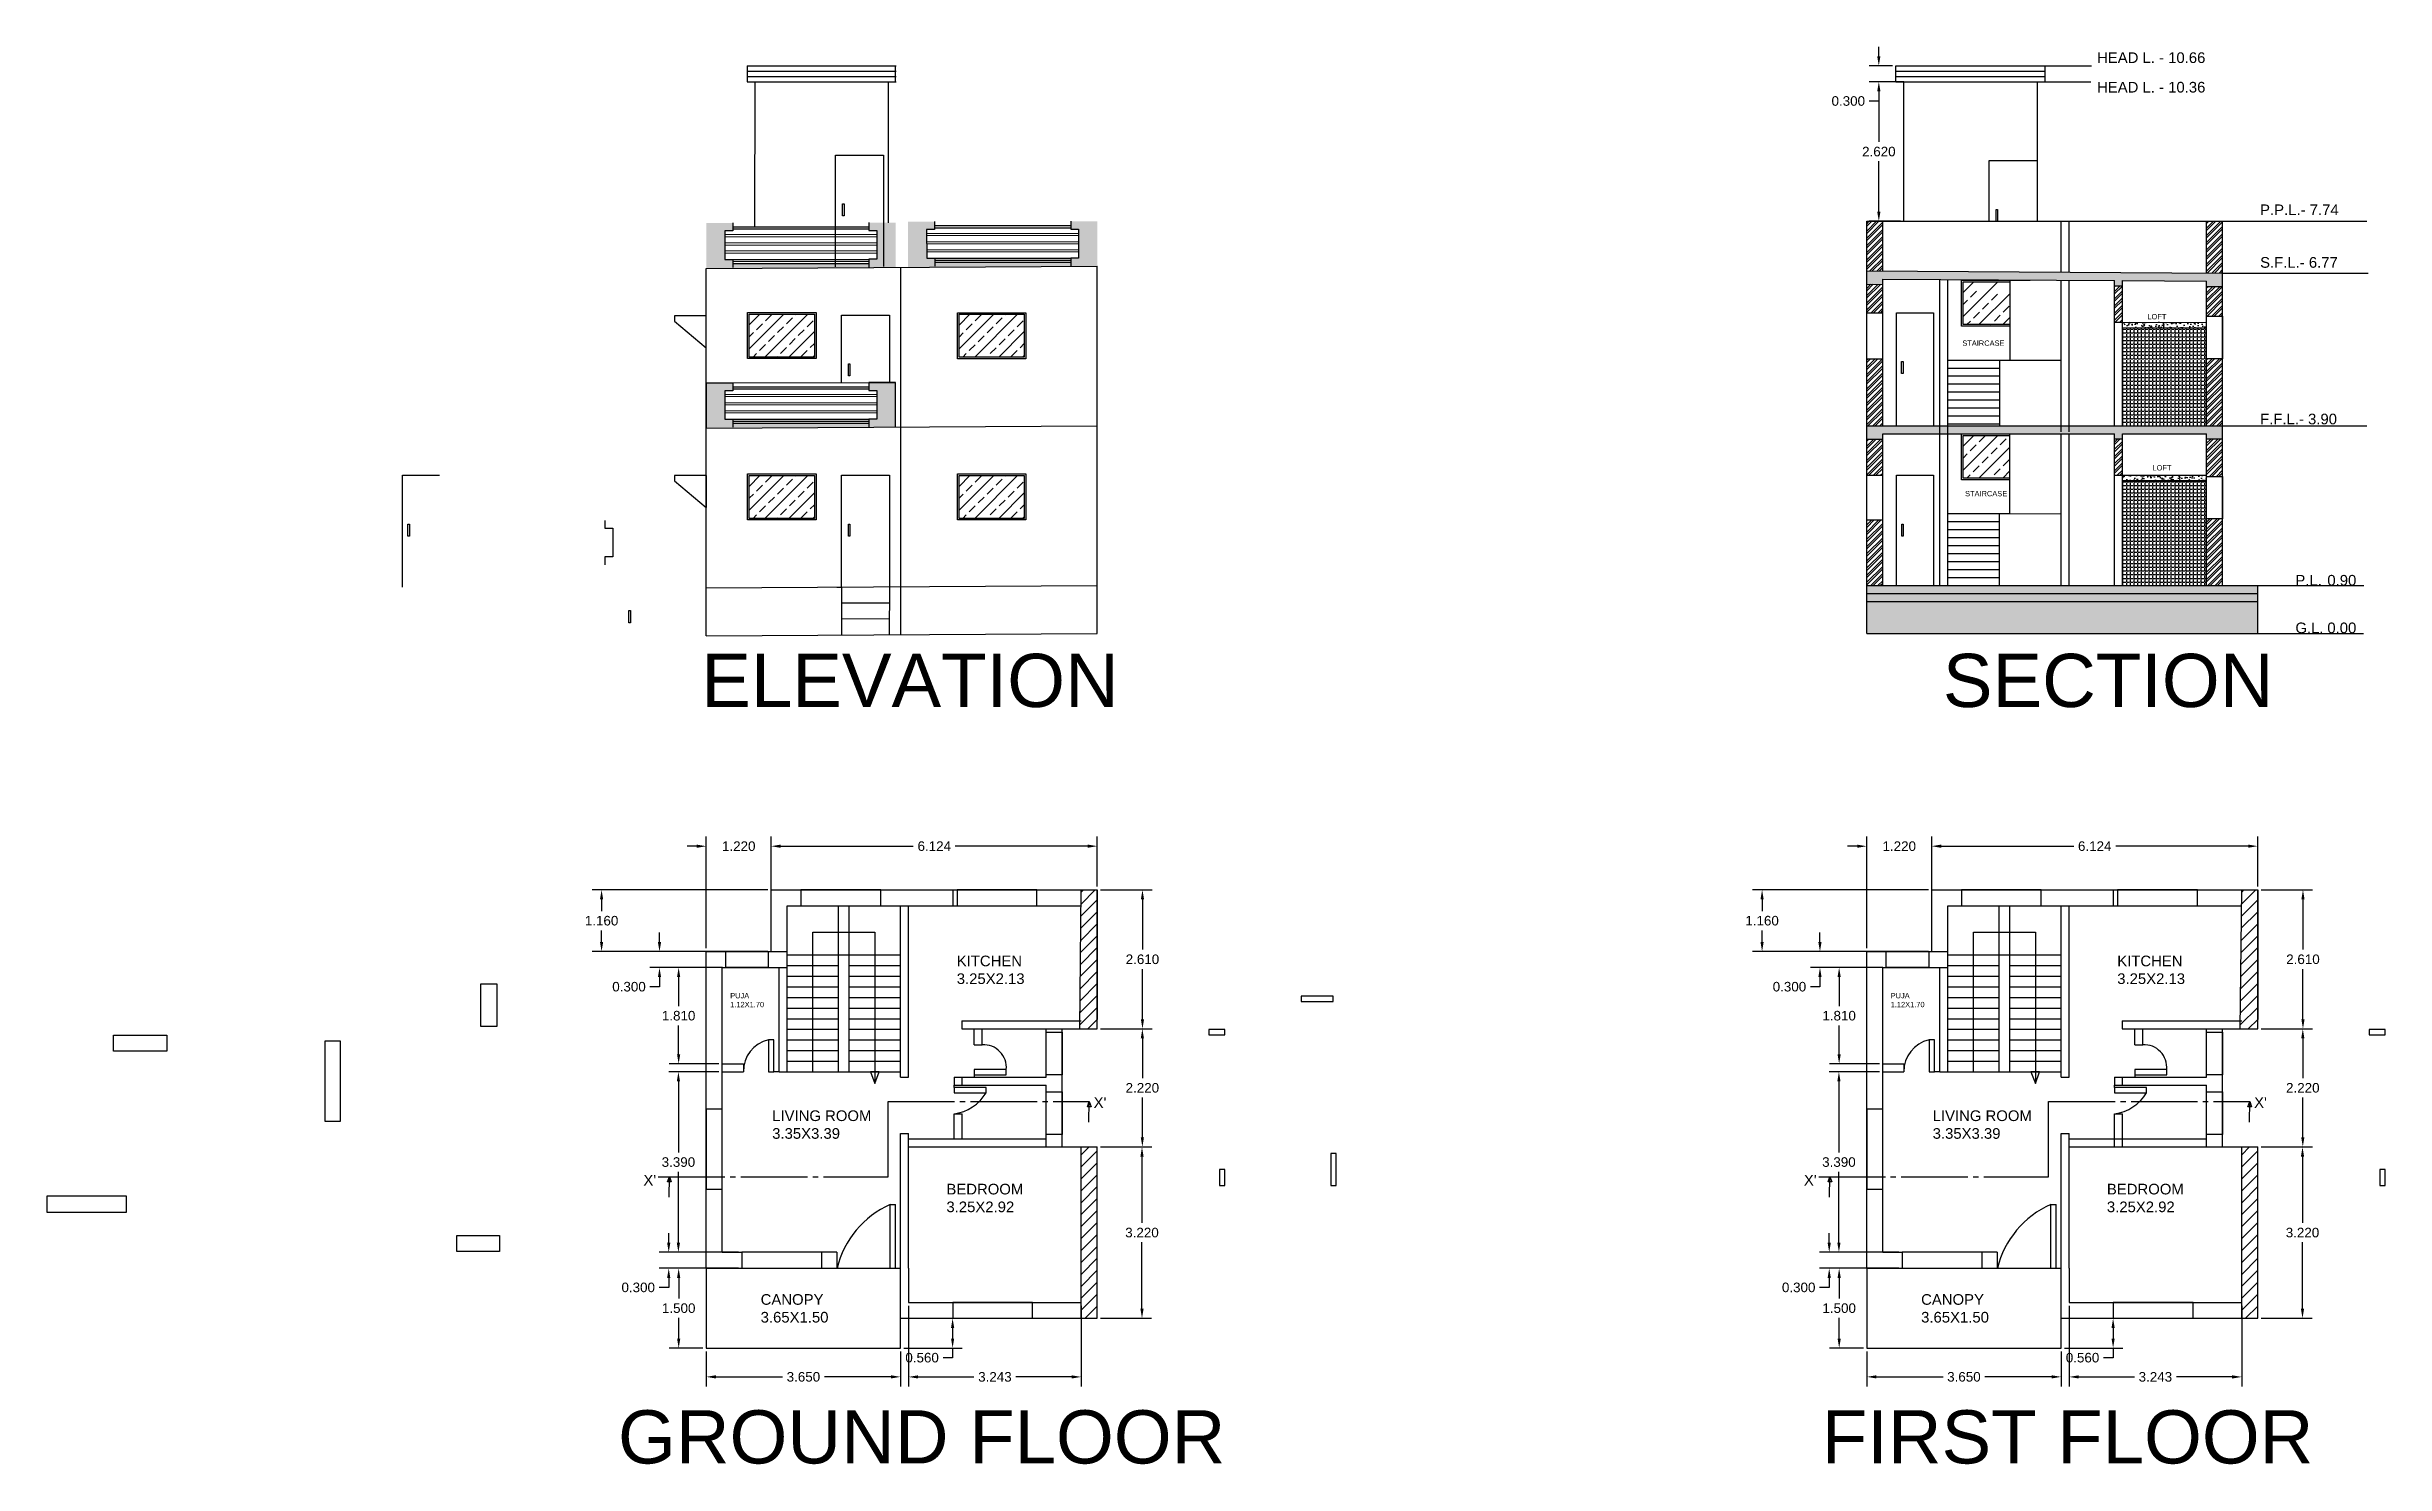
# Model space of a CAD drawing. Header units: metres. Extents: x 2481.9 to 2563.1, y 782.3 to 810.7.
# Drawn here: x 2481.89 to 2525.81, y 782.3 to 808.93 of the extents above; entities that cross this region are included whole.
import ezdxf

# ---------------------------------------------------------------- set-up
doc = ezdxf.new("R2010")
doc.units = ezdxf.units.M
doc.linetypes.add('JIS_08_25', pattern=[28, 25, -1.125, 0.75, -1.125])
doc.styles.get("Standard").update_dxf_attribs({"font": 'arial.ttf'})
doc.dimstyles.get("Standard").update_dxf_attribs({"dimtxt": 0.18, "dimasz": 0.18, "dimexe": 0.18, "dimexo": 0.0625, "dimgap": 0.09, "dimtad": 0, "dimtih": 1, "dimtoh": 1, "dimdec": 3, "dimzin": 0, "dimdsep": 46, "dimtxsty": 'Standard', "dimcen": 0.09, "dimadec": 0, "dimazin": 0, "dimtfac": 1, "dimtdec": 3, "dimtofl": 0, "dimtmove": 0, "dimatfit": 3, "dimfxl": 1, "dimtolj": 1, "dimtzin": 0, "dimarcsym": 0})
pattern_1 = [(45, (21.79657, 0), (-0.1122532015, 0.1122532015), [])]
pattern_2 = [(0, (0, 0), (0, 0.06985), [0.0508, -0.01905]), (90, (0, 0), (-0.06985, 4e-18), [0.0508, -0.01905])]

msp = doc.modelspace()

# ---------------------------------------------------------------- texts
at = {"attachment_point": 1}
for s, width, insert, char_height in [('HEAD L. - 10.66', 2.715784, (2520.3999, 808.8269), 0.2), ('HEAD L. - 10.36', 2.715784, (2520.3999, 808.2721), 0.2), ('P.P.L.- 7.74', 2.233789, (2523.4619, 805.9685), 0.2), ('S.F.L.- 6.77', 2.233789, (2523.4619, 804.9799), 0.2), ('F.F.L.- 3.90', 2.233789, (2523.4619, 802.0378), 0.2), ('\\pxi-3,l4,t4;P.L.^I0.90', 1.528422, (2523.925, 799.0081), 0.2), ('\\pxi-3,l4,t4;G.L.^I0.00', 1.528422, (2523.925, 798.1132), 0.2), ('GROUND FLOOR', 12.458735, (2492.6194, 783.3135), 1), ('FIRST FLOOR', 10.04526, (2515.2287, 783.3135), 1)]:
    msp.add_mtext_dynamic_manual_height_columns(s, width=width, gutter_width=12.5, heights=[0], dxfattribs=dict(at, insert=insert, char_height=char_height))
at = {"color": 41, "true_color": 0xf4ee51, "attachment_point": 1}
for s, width, heights, insert, char_height in [('LOFT', 0.799651, [0], (2521.3457, 803.9109), 0.1), ('STAIRCASE', 0.799651, [0], (2517.869, 803.4131), 0.1), ('LOFT', 0.799651, [0], (2521.4405, 801.0718), 0.1), ('STAIRCASE', 0.799651, [0], (2517.92, 800.5859), 0.1), ('KITCHEN 3.25X2.13', 1.778809, [0.5411], (2498.982, 791.8557), 0.2), ('KITCHEN 3.25X2.13', 1.778809, [0.5411], (2520.7785, 791.8557), 0.2), ('PUJA 1.12X1.70', 0.799651, [0], (2494.7267, 791.1531), 0.1), ('PUJA 1.12X1.70', 0.799651, [0], (2516.5233, 791.1531), 0.1), ('LIVING ROOM 3.35X3.39', 2.081736, [0], (2495.5154, 788.9475), 0.2), ('LIVING ROOM 3.35X3.39', 2.081736, [0], (2517.3119, 788.9475), 0.2), ('BEDROOM 3.25X2.92', 1.778809, [0], (2498.7879, 787.5688), 0.2), ('BEDROOM 3.25X2.92', 1.778809, [0], (2520.5845, 787.5688), 0.2), ('CANOPY\\P3.65X1.50', 1.778809, [0], (2495.2987, 785.4952), 0.2), ('CANOPY\\P3.65X1.50', 1.778809, [0], (2517.0953, 785.4952), 0.2)]:
    msp.add_mtext_dynamic_manual_height_columns(s, width=width, gutter_width=12.5, heights=heights, dxfattribs=dict(at, insert=insert, char_height=char_height))
at = {"color": 7, "linetype": 'JIS_08_25', "true_color": 0xffffff, "attachment_point": 1}
for s, width, insert, char_height in [('ELEVATION', 4.812715, (2494.185, 797.5263), 1), ('SECTION', 4.812715, (2517.5038, 797.5263), 1), ("X'", 0.201951, (2501.5529, 789.1954), 0.2), ("X'", 0.201951, (2523.3494, 789.1954), 0.2), ("X'", 0.201951, (2493.0967, 787.7362), 0.2), ("X'", 0.201951, (2514.8933, 787.7362), 0.2)]:
    msp.add_mtext_dynamic_manual_height_columns(s, width=width, gutter_width=12.5, heights=[0], dxfattribs=dict(at, insert=insert, char_height=char_height))

# ---------------------------------------------------------------- blocks, each defined once
blk = doc.blocks.new('*D1')
at = {"color": 0, "lineweight": -2, "transparency": 16777216}
for p, q in [((2494.277, 784.418), (2494.277, 783.761)), ((2497.927, 784.418), (2497.927, 783.761)), ((2494.457, 783.941), (2495.709, 783.941)), ((2497.747, 783.941), (2496.496, 783.941))]:
    blk.add_line(p, q, dxfattribs=at)
at = {"color": 0, "transparency": 16777216}
for points in [[(2494.457, 783.971), (2494.457, 783.911), (2494.277, 783.941)], [(2497.747, 783.971), (2497.747, 783.911), (2497.927, 783.941)]]:
    blk.add_solid(points, dxfattribs=at)
at = {"layer": 'Defpoints', "color": 0, "transparency": 16777216}
for p in [(2494.277, 784.481), (2497.927, 784.481), (2497.927, 783.941)]:
    blk.add_point(p, dxfattribs=at)
at = {"color": 0, "transparency": 16777216, "insert": (2496.102, 783.941), "char_height": 0.18, "attachment_point": 5}
blk.add_mtext('\\A1;3.650', dxfattribs=at)
blk = doc.blocks.new('*D2')
at = {"color": 0, "lineweight": -2, "transparency": 16777216}
for p, q in [((2494.215, 785.981), (2493.579, 785.981)), ((2493.759, 785.801), (2493.759, 785.413)), ((2493.759, 784.661), (2493.759, 785.049)), ((2494.215, 784.481), (2493.579, 784.481))]:
    blk.add_line(p, q, dxfattribs=at)
at = {"color": 0, "transparency": 16777216}
for points in [[(2493.729, 785.801), (2493.789, 785.801), (2493.759, 785.981)], [(2493.729, 784.661), (2493.789, 784.661), (2493.759, 784.481)]]:
    blk.add_solid(points, dxfattribs=at)
at = {"layer": 'Defpoints', "color": 0, "transparency": 16777216}
for p in [(2494.277, 785.981), (2493.759, 784.481), (2494.277, 784.481)]:
    blk.add_point(p, dxfattribs=at)
at = {"color": 0, "transparency": 16777216, "insert": (2493.759, 785.231), "char_height": 0.18, "attachment_point": 5}
blk.add_mtext('\\A1;1.500', dxfattribs=at)
blk = doc.blocks.new('*D3')
at = {"color": 0, "lineweight": -2, "transparency": 16777216}
for p, q in [((2494.515, 789.671), (2493.574, 789.671)), ((2493.754, 789.491), (2493.754, 788.158)), ((2493.754, 786.461), (2493.754, 787.794)), ((2494.515, 786.281), (2493.574, 786.281))]:
    blk.add_line(p, q, dxfattribs=at)
at = {"color": 0, "transparency": 16777216}
for points in [[(2493.724, 789.491), (2493.784, 789.491), (2493.754, 789.671)], [(2493.724, 786.461), (2493.784, 786.461), (2493.754, 786.281)]]:
    blk.add_solid(points, dxfattribs=at)
at = {"layer": 'Defpoints', "color": 0, "transparency": 16777216}
for p in [(2493.754, 789.671), (2494.577, 789.671), (2494.577, 786.281)]:
    blk.add_point(p, dxfattribs=at)
at = {"color": 0, "transparency": 16777216, "insert": (2493.754, 787.976), "char_height": 0.18, "attachment_point": 5}
blk.add_mtext('\\A1;3.390', dxfattribs=at)
blk = doc.blocks.new('*D4')
at = {"color": 0, "lineweight": -2, "transparency": 16777216}
for p, q in [((2493.572, 786.461), (2493.572, 786.641)), ((2494.883, 786.281), (2493.392, 786.281)), ((2494.883, 785.981), (2493.392, 785.981)), ((2493.572, 785.801), (2493.572, 785.621)), ((2493.572, 785.621), (2493.392, 785.621))]:
    blk.add_line(p, q, dxfattribs=at)
at = {"color": 0, "transparency": 16777216}
for points in [[(2493.542, 786.461), (2493.602, 786.461), (2493.572, 786.281)], [(2493.542, 785.801), (2493.602, 785.801), (2493.572, 785.981)]]:
    blk.add_solid(points, dxfattribs=at)
at = {"layer": 'Defpoints', "color": 0, "transparency": 16777216}
for p in [(2494.945, 786.281), (2493.572, 785.981), (2494.945, 785.981)]:
    blk.add_point(p, dxfattribs=at)
at = {"color": 0, "transparency": 16777216, "insert": (2492.999, 785.621), "char_height": 0.18, "attachment_point": 5}
blk.add_mtext('\\A1;0.300', dxfattribs=at)
blk = doc.blocks.new('*D5')
at = {"color": 0, "lineweight": -2, "transparency": 16777216}
for p, q in [((2494.579, 791.931), (2493.219, 791.931)), ((2493.399, 792.111), (2493.399, 792.291)), ((2494.579, 791.631), (2493.219, 791.631)), ((2493.399, 791.271), (2493.219, 791.271)), ((2493.399, 791.451), (2493.399, 791.271))]:
    blk.add_line(p, q, dxfattribs=at)
at = {"color": 0, "transparency": 16777216}
for points in [[(2493.369, 792.111), (2493.429, 792.111), (2493.399, 791.931)], [(2493.369, 791.451), (2493.429, 791.451), (2493.399, 791.631)]]:
    blk.add_solid(points, dxfattribs=at)
at = {"layer": 'Defpoints', "color": 0, "transparency": 16777216}
for p in [(2494.642, 791.931), (2493.399, 791.631), (2494.642, 791.631)]:
    blk.add_point(p, dxfattribs=at)
at = {"color": 0, "transparency": 16777216, "insert": (2492.826, 791.271), "char_height": 0.18, "attachment_point": 5}
blk.add_mtext('\\A1;0.300', dxfattribs=at)
blk = doc.blocks.new('*D6')
at = {"color": 0, "lineweight": -2, "transparency": 16777216}
for p, q in [((2494.515, 791.631), (2493.578, 791.631)), ((2493.758, 791.451), (2493.758, 790.908)), ((2493.758, 790.001), (2493.758, 790.544)), ((2494.515, 789.821), (2493.578, 789.821))]:
    blk.add_line(p, q, dxfattribs=at)
at = {"color": 0, "transparency": 16777216}
for points in [[(2493.728, 791.451), (2493.788, 791.451), (2493.758, 791.631)], [(2493.728, 790.001), (2493.788, 790.001), (2493.758, 789.821)]]:
    blk.add_solid(points, dxfattribs=at)
at = {"layer": 'Defpoints', "color": 0, "transparency": 16777216}
for p in [(2493.758, 791.631), (2494.577, 791.631), (2494.577, 789.821)]:
    blk.add_point(p, dxfattribs=at)
at = {"color": 0, "transparency": 16777216, "insert": (2493.758, 790.726), "char_height": 0.18, "attachment_point": 5}
blk.add_mtext('\\A1;1.810', dxfattribs=at)
blk = doc.blocks.new('*D7')
at = {"color": 0, "lineweight": -2, "transparency": 16777216}
for p, q in [((2494.097, 793.911), (2493.917, 793.911)), ((2494.277, 791.993), (2494.277, 794.091)), ((2495.497, 791.993), (2495.497, 794.091)), ((2495.677, 793.911), (2495.857, 793.911))]:
    blk.add_line(p, q, dxfattribs=at)
at = {"color": 0, "transparency": 16777216}
for points in [[(2494.097, 793.941), (2494.097, 793.881), (2494.277, 793.911)], [(2495.677, 793.941), (2495.677, 793.881), (2495.497, 793.911)]]:
    blk.add_solid(points, dxfattribs=at)
at = {"layer": 'Defpoints', "color": 0, "transparency": 16777216}
for p in [(2495.497, 793.911), (2494.277, 791.931), (2495.497, 791.931)]:
    blk.add_point(p, dxfattribs=at)
at = {"color": 0, "transparency": 16777216, "insert": (2494.887, 793.911), "char_height": 0.18, "attachment_point": 5}
blk.add_mtext('\\A1;1.220', dxfattribs=at)
blk = doc.blocks.new('*D8')
at = {"color": 0, "lineweight": -2, "transparency": 16777216}
for p, q in [((2495.435, 793.091), (2492.131, 793.091)), ((2492.311, 792.911), (2492.311, 792.693)), ((2495.435, 791.931), (2492.131, 791.931)), ((2492.311, 792.111), (2492.311, 792.329))]:
    blk.add_line(p, q, dxfattribs=at)
at = {"color": 0, "transparency": 16777216}
for points in [[(2492.281, 792.911), (2492.341, 792.911), (2492.311, 793.091)], [(2492.281, 792.111), (2492.341, 792.111), (2492.311, 791.931)]]:
    blk.add_solid(points, dxfattribs=at)
at = {"layer": 'Defpoints', "color": 0, "transparency": 16777216}
for p in [(2495.497, 793.091), (2492.311, 791.931), (2495.497, 791.931)]:
    blk.add_point(p, dxfattribs=at)
at = {"color": 0, "transparency": 16777216, "insert": (2492.311, 792.511), "char_height": 0.18, "attachment_point": 5}
blk.add_mtext('\\A1;1.160', dxfattribs=at)
blk = doc.blocks.new('*D9')
at = {"color": 0, "lineweight": -2, "transparency": 16777216}
for p, q in [((2495.497, 793.153), (2495.497, 794.092)), ((2495.677, 793.912), (2498.166, 793.912)), ((2501.442, 793.912), (2498.953, 793.912)), ((2501.622, 793.153), (2501.622, 794.092))]:
    blk.add_line(p, q, dxfattribs=at)
at = {"color": 0, "transparency": 16777216}
for points in [[(2495.677, 793.942), (2495.677, 793.882), (2495.497, 793.912)], [(2501.442, 793.942), (2501.442, 793.882), (2501.622, 793.912)]]:
    blk.add_solid(points, dxfattribs=at)
at = {"layer": 'Defpoints', "color": 0, "transparency": 16777216}
for p in [(2501.622, 793.912), (2495.497, 793.091), (2501.622, 793.091)]:
    blk.add_point(p, dxfattribs=at)
at = {"color": 0, "transparency": 16777216, "insert": (2498.56, 793.912), "char_height": 0.18, "attachment_point": 5}
blk.add_mtext('\\A1;6.124', dxfattribs=at)
blk = doc.blocks.new('*D10')
at = {"color": 0, "lineweight": -2, "transparency": 16777216}
for p, q in [((2501.684, 793.091), (2502.65, 793.091)), ((2502.47, 792.911), (2502.47, 791.968)), ((2502.47, 790.661), (2502.47, 791.604)), ((2501.684, 790.481), (2502.65, 790.481))]:
    blk.add_line(p, q, dxfattribs=at)
at = {"color": 0, "transparency": 16777216}
for points in [[(2502.44, 792.911), (2502.5, 792.911), (2502.47, 793.091)], [(2502.44, 790.661), (2502.5, 790.661), (2502.47, 790.481)]]:
    blk.add_solid(points, dxfattribs=at)
at = {"layer": 'Defpoints', "color": 0, "transparency": 16777216}
for p in [(2501.622, 793.091), (2501.622, 790.481), (2502.47, 790.481)]:
    blk.add_point(p, dxfattribs=at)
at = {"color": 0, "transparency": 16777216, "insert": (2502.47, 791.786), "char_height": 0.18, "attachment_point": 5}
blk.add_mtext('\\A1;2.610', dxfattribs=at)
blk = doc.blocks.new('*D11')
at = {"color": 0, "lineweight": -2, "transparency": 16777216}
for p, q in [((2501.684, 790.481), (2502.648, 790.481)), ((2502.468, 790.301), (2502.468, 789.553)), ((2502.468, 788.441), (2502.468, 789.189)), ((2501.684, 788.261), (2502.648, 788.261))]:
    blk.add_line(p, q, dxfattribs=at)
at = {"color": 0, "transparency": 16777216}
for points in [[(2502.438, 790.301), (2502.498, 790.301), (2502.468, 790.481)], [(2502.438, 788.441), (2502.498, 788.441), (2502.468, 788.261)]]:
    blk.add_solid(points, dxfattribs=at)
at = {"layer": 'Defpoints', "color": 0, "transparency": 16777216}
for p in [(2501.622, 790.481), (2501.622, 788.261), (2502.468, 788.261)]:
    blk.add_point(p, dxfattribs=at)
at = {"color": 0, "transparency": 16777216, "insert": (2502.468, 789.371), "char_height": 0.18, "attachment_point": 5}
blk.add_mtext('\\A1;2.220', dxfattribs=at)
blk = doc.blocks.new('*D12')
at = {"color": 0, "lineweight": -2, "transparency": 16777216}
for p, q in [((2501.684, 788.261), (2502.641, 788.261)), ((2502.461, 788.081), (2502.461, 786.833)), ((2502.461, 785.221), (2502.461, 786.469)), ((2501.684, 785.041), (2502.641, 785.041))]:
    blk.add_line(p, q, dxfattribs=at)
at = {"color": 0, "transparency": 16777216}
for points in [[(2502.431, 788.081), (2502.491, 788.081), (2502.461, 788.261)], [(2502.431, 785.221), (2502.491, 785.221), (2502.461, 785.041)]]:
    blk.add_solid(points, dxfattribs=at)
at = {"layer": 'Defpoints', "color": 0, "transparency": 16777216}
for p in [(2501.622, 788.261), (2501.622, 785.041), (2502.461, 785.041)]:
    blk.add_point(p, dxfattribs=at)
at = {"color": 0, "transparency": 16777216, "insert": (2502.461, 786.651), "char_height": 0.18, "attachment_point": 5}
blk.add_mtext('\\A1;3.220', dxfattribs=at)
blk = doc.blocks.new('*D13')
at = {"color": 0, "lineweight": -2, "transparency": 16777216}
for p, q in [((2498.077, 785.278), (2498.077, 783.76)), ((2501.32, 785.278), (2501.32, 783.76)), ((2498.257, 783.94), (2499.305, 783.94)), ((2501.14, 783.94), (2500.092, 783.94))]:
    blk.add_line(p, q, dxfattribs=at)
at = {"color": 0, "transparency": 16777216}
for points in [[(2498.257, 783.97), (2498.257, 783.91), (2498.077, 783.94)], [(2501.14, 783.97), (2501.14, 783.91), (2501.32, 783.94)]]:
    blk.add_solid(points, dxfattribs=at)
at = {"layer": 'Defpoints', "color": 0, "transparency": 16777216}
for p in [(2498.077, 785.341), (2501.32, 785.341), (2498.077, 783.94)]:
    blk.add_point(p, dxfattribs=at)
at = {"color": 0, "transparency": 16777216, "insert": (2499.699, 783.94), "char_height": 0.18, "attachment_point": 5}
blk.add_mtext('\\A1;3.243', dxfattribs=at)
blk = doc.blocks.new('*D14')
at = {"color": 0, "lineweight": -2, "transparency": 16777216}
for p, q in [((2497.99, 785.041), (2499.084, 785.041)), ((2497.99, 784.481), (2499.084, 784.481)), ((2498.904, 784.861), (2498.904, 784.661)), ((2498.904, 784.481), (2498.904, 784.301)), ((2498.904, 784.301), (2498.724, 784.301))]:
    blk.add_line(p, q, dxfattribs=at)
at = {"color": 0, "transparency": 16777216}
for points in [[(2498.874, 784.861), (2498.934, 784.861), (2498.904, 785.041)], [(2498.874, 784.661), (2498.934, 784.661), (2498.904, 784.481)]]:
    blk.add_solid(points, dxfattribs=at)
at = {"layer": 'Defpoints', "color": 0, "transparency": 16777216}
for p in [(2497.927, 785.041), (2497.927, 784.481), (2498.904, 784.481)]:
    blk.add_point(p, dxfattribs=at)
at = {"color": 0, "transparency": 16777216, "insert": (2498.331, 784.301), "char_height": 0.18, "attachment_point": 5}
blk.add_mtext('\\A1;0.560', dxfattribs=at)
blk = doc.blocks.new('*D17')
at = {"color": 0, "lineweight": -2, "transparency": 16777216}
for p, q in [((2516.074, 784.418), (2516.074, 783.761)), ((2519.724, 784.418), (2519.724, 783.761)), ((2516.254, 783.941), (2517.506, 783.941)), ((2519.544, 783.941), (2518.292, 783.941))]:
    blk.add_line(p, q, dxfattribs=at)
at = {"color": 0, "transparency": 16777216}
for points in [[(2516.254, 783.971), (2516.254, 783.911), (2516.074, 783.941)], [(2519.544, 783.971), (2519.544, 783.911), (2519.724, 783.941)]]:
    blk.add_solid(points, dxfattribs=at)
at = {"layer": 'Defpoints', "color": 0, "transparency": 16777216}
for p in [(2516.074, 784.481), (2519.724, 784.481), (2519.724, 783.941)]:
    blk.add_point(p, dxfattribs=at)
at = {"color": 0, "transparency": 16777216, "insert": (2517.899, 783.941), "char_height": 0.18, "attachment_point": 5}
blk.add_mtext('\\A1;3.650', dxfattribs=at)
blk = doc.blocks.new('*D18')
at = {"color": 0, "lineweight": -2, "transparency": 16777216}
for p, q in [((2516.011, 785.981), (2515.376, 785.981)), ((2515.556, 785.801), (2515.556, 785.413)), ((2515.556, 784.661), (2515.556, 785.049)), ((2516.011, 784.481), (2515.376, 784.481))]:
    blk.add_line(p, q, dxfattribs=at)
at = {"color": 0, "transparency": 16777216}
for points in [[(2515.526, 785.801), (2515.586, 785.801), (2515.556, 785.981)], [(2515.526, 784.661), (2515.586, 784.661), (2515.556, 784.481)]]:
    blk.add_solid(points, dxfattribs=at)
at = {"layer": 'Defpoints', "color": 0, "transparency": 16777216}
for p in [(2516.074, 785.981), (2515.556, 784.481), (2516.074, 784.481)]:
    blk.add_point(p, dxfattribs=at)
at = {"color": 0, "transparency": 16777216, "insert": (2515.556, 785.231), "char_height": 0.18, "attachment_point": 5}
blk.add_mtext('\\A1;1.500', dxfattribs=at)
blk = doc.blocks.new('*D19')
at = {"color": 0, "lineweight": -2, "transparency": 16777216}
for p, q in [((2516.311, 789.671), (2515.371, 789.671)), ((2515.551, 789.491), (2515.551, 788.158)), ((2515.551, 786.461), (2515.551, 787.794)), ((2516.311, 786.281), (2515.371, 786.281))]:
    blk.add_line(p, q, dxfattribs=at)
at = {"color": 0, "transparency": 16777216}
for points in [[(2515.521, 789.491), (2515.581, 789.491), (2515.551, 789.671)], [(2515.521, 786.461), (2515.581, 786.461), (2515.551, 786.281)]]:
    blk.add_solid(points, dxfattribs=at)
at = {"layer": 'Defpoints', "color": 0, "transparency": 16777216}
for p in [(2515.551, 789.671), (2516.374, 789.671), (2516.374, 786.281)]:
    blk.add_point(p, dxfattribs=at)
at = {"color": 0, "transparency": 16777216, "insert": (2515.551, 787.976), "char_height": 0.18, "attachment_point": 5}
blk.add_mtext('\\A1;3.390', dxfattribs=at)
blk = doc.blocks.new('*D20')
at = {"color": 0, "lineweight": -2, "transparency": 16777216}
for p, q in [((2515.369, 786.461), (2515.369, 786.641)), ((2516.679, 786.281), (2515.189, 786.281)), ((2516.679, 785.981), (2515.189, 785.981)), ((2515.369, 785.801), (2515.369, 785.621)), ((2515.369, 785.621), (2515.189, 785.621))]:
    blk.add_line(p, q, dxfattribs=at)
at = {"color": 0, "transparency": 16777216}
for points in [[(2515.339, 786.461), (2515.399, 786.461), (2515.369, 786.281)], [(2515.339, 785.801), (2515.399, 785.801), (2515.369, 785.981)]]:
    blk.add_solid(points, dxfattribs=at)
at = {"layer": 'Defpoints', "color": 0, "transparency": 16777216}
for p in [(2516.742, 786.281), (2515.369, 785.981), (2516.742, 785.981)]:
    blk.add_point(p, dxfattribs=at)
at = {"color": 0, "transparency": 16777216, "insert": (2514.795, 785.621), "char_height": 0.18, "attachment_point": 5}
blk.add_mtext('\\A1;0.300', dxfattribs=at)
blk = doc.blocks.new('*D21')
at = {"color": 0, "lineweight": -2, "transparency": 16777216}
for p, q in [((2516.376, 791.931), (2515.015, 791.931)), ((2515.195, 792.111), (2515.195, 792.291)), ((2516.376, 791.631), (2515.015, 791.631)), ((2515.195, 791.271), (2515.015, 791.271)), ((2515.195, 791.451), (2515.195, 791.271))]:
    blk.add_line(p, q, dxfattribs=at)
at = {"color": 0, "transparency": 16777216}
for points in [[(2515.165, 792.111), (2515.225, 792.111), (2515.195, 791.931)], [(2515.165, 791.451), (2515.225, 791.451), (2515.195, 791.631)]]:
    blk.add_solid(points, dxfattribs=at)
at = {"layer": 'Defpoints', "color": 0, "transparency": 16777216}
for p in [(2516.438, 791.931), (2515.195, 791.631), (2516.438, 791.631)]:
    blk.add_point(p, dxfattribs=at)
at = {"color": 0, "transparency": 16777216, "insert": (2514.622, 791.271), "char_height": 0.18, "attachment_point": 5}
blk.add_mtext('\\A1;0.300', dxfattribs=at)
blk = doc.blocks.new('*D22')
at = {"color": 0, "lineweight": -2, "transparency": 16777216}
for p, q in [((2516.311, 791.631), (2515.375, 791.631)), ((2515.555, 791.451), (2515.555, 790.908)), ((2515.555, 790.001), (2515.555, 790.544)), ((2516.311, 789.821), (2515.375, 789.821))]:
    blk.add_line(p, q, dxfattribs=at)
at = {"color": 0, "transparency": 16777216}
for points in [[(2515.525, 791.451), (2515.585, 791.451), (2515.555, 791.631)], [(2515.525, 790.001), (2515.585, 790.001), (2515.555, 789.821)]]:
    blk.add_solid(points, dxfattribs=at)
at = {"layer": 'Defpoints', "color": 0, "transparency": 16777216}
for p in [(2515.555, 791.631), (2516.374, 791.631), (2516.374, 789.821)]:
    blk.add_point(p, dxfattribs=at)
at = {"color": 0, "transparency": 16777216, "insert": (2515.555, 790.726), "char_height": 0.18, "attachment_point": 5}
blk.add_mtext('\\A1;1.810', dxfattribs=at)
blk = doc.blocks.new('*D23')
at = {"color": 0, "lineweight": -2, "transparency": 16777216}
for p, q in [((2515.894, 793.911), (2515.714, 793.911)), ((2516.074, 791.993), (2516.074, 794.091)), ((2517.294, 791.993), (2517.294, 794.091)), ((2517.474, 793.911), (2517.654, 793.911))]:
    blk.add_line(p, q, dxfattribs=at)
at = {"color": 0, "transparency": 16777216}
for points in [[(2515.894, 793.941), (2515.894, 793.881), (2516.074, 793.911)], [(2517.474, 793.941), (2517.474, 793.881), (2517.294, 793.911)]]:
    blk.add_solid(points, dxfattribs=at)
at = {"layer": 'Defpoints', "color": 0, "transparency": 16777216}
for p in [(2517.294, 793.911), (2516.074, 791.931), (2517.294, 791.931)]:
    blk.add_point(p, dxfattribs=at)
at = {"color": 0, "transparency": 16777216, "insert": (2516.684, 793.911), "char_height": 0.18, "attachment_point": 5}
blk.add_mtext('\\A1;1.220', dxfattribs=at)
blk = doc.blocks.new('*D24')
at = {"color": 0, "lineweight": -2, "transparency": 16777216}
for p, q in [((2517.231, 793.091), (2513.928, 793.091)), ((2514.108, 792.911), (2514.108, 792.693)), ((2517.231, 791.931), (2513.928, 791.931)), ((2514.108, 792.111), (2514.108, 792.329))]:
    blk.add_line(p, q, dxfattribs=at)
at = {"color": 0, "transparency": 16777216}
for points in [[(2514.078, 792.911), (2514.138, 792.911), (2514.108, 793.091)], [(2514.078, 792.111), (2514.138, 792.111), (2514.108, 791.931)]]:
    blk.add_solid(points, dxfattribs=at)
at = {"layer": 'Defpoints', "color": 0, "transparency": 16777216}
for p in [(2517.294, 793.091), (2514.108, 791.931), (2517.294, 791.931)]:
    blk.add_point(p, dxfattribs=at)
at = {"color": 0, "transparency": 16777216, "insert": (2514.108, 792.511), "char_height": 0.18, "attachment_point": 5}
blk.add_mtext('\\A1;1.160', dxfattribs=at)
blk = doc.blocks.new('*D25')
at = {"color": 0, "lineweight": -2, "transparency": 16777216}
for p, q in [((2517.294, 793.153), (2517.294, 794.092)), ((2517.474, 793.912), (2519.962, 793.912)), ((2523.238, 793.912), (2520.75, 793.912)), ((2523.418, 793.153), (2523.418, 794.092))]:
    blk.add_line(p, q, dxfattribs=at)
at = {"color": 0, "transparency": 16777216}
for points in [[(2517.474, 793.942), (2517.474, 793.882), (2517.294, 793.912)], [(2523.238, 793.942), (2523.238, 793.882), (2523.418, 793.912)]]:
    blk.add_solid(points, dxfattribs=at)
at = {"layer": 'Defpoints', "color": 0, "transparency": 16777216}
for p in [(2523.418, 793.912), (2517.294, 793.091), (2523.418, 793.091)]:
    blk.add_point(p, dxfattribs=at)
at = {"color": 0, "transparency": 16777216, "insert": (2520.356, 793.912), "char_height": 0.18, "attachment_point": 5}
blk.add_mtext('\\A1;6.124', dxfattribs=at)
blk = doc.blocks.new('*D26')
at = {"color": 0, "lineweight": -2, "transparency": 16777216}
for p, q in [((2523.481, 793.091), (2524.447, 793.091)), ((2524.267, 792.911), (2524.267, 791.968)), ((2524.267, 790.661), (2524.267, 791.604)), ((2523.481, 790.481), (2524.447, 790.481))]:
    blk.add_line(p, q, dxfattribs=at)
at = {"color": 0, "transparency": 16777216}
for points in [[(2524.237, 792.911), (2524.297, 792.911), (2524.267, 793.091)], [(2524.237, 790.661), (2524.297, 790.661), (2524.267, 790.481)]]:
    blk.add_solid(points, dxfattribs=at)
at = {"layer": 'Defpoints', "color": 0, "transparency": 16777216}
for p in [(2523.418, 793.091), (2523.418, 790.481), (2524.267, 790.481)]:
    blk.add_point(p, dxfattribs=at)
at = {"color": 0, "transparency": 16777216, "insert": (2524.267, 791.786), "char_height": 0.18, "attachment_point": 5}
blk.add_mtext('\\A1;2.610', dxfattribs=at)
blk = doc.blocks.new('*D27')
at = {"color": 0, "lineweight": -2, "transparency": 16777216}
for p, q in [((2523.481, 790.481), (2524.444, 790.481)), ((2524.264, 790.301), (2524.264, 789.553)), ((2524.264, 788.441), (2524.264, 789.189)), ((2523.481, 788.261), (2524.444, 788.261))]:
    blk.add_line(p, q, dxfattribs=at)
at = {"color": 0, "transparency": 16777216}
for points in [[(2524.234, 790.301), (2524.294, 790.301), (2524.264, 790.481)], [(2524.234, 788.441), (2524.294, 788.441), (2524.264, 788.261)]]:
    blk.add_solid(points, dxfattribs=at)
at = {"layer": 'Defpoints', "color": 0, "transparency": 16777216}
for p in [(2523.418, 790.481), (2523.418, 788.261), (2524.264, 788.261)]:
    blk.add_point(p, dxfattribs=at)
at = {"color": 0, "transparency": 16777216, "insert": (2524.264, 789.371), "char_height": 0.18, "attachment_point": 5}
blk.add_mtext('\\A1;2.220', dxfattribs=at)
blk = doc.blocks.new('*D28')
at = {"color": 0, "lineweight": -2, "transparency": 16777216}
for p, q in [((2523.481, 788.261), (2524.438, 788.261)), ((2524.258, 788.081), (2524.258, 786.833)), ((2524.258, 785.221), (2524.258, 786.469)), ((2523.481, 785.041), (2524.438, 785.041))]:
    blk.add_line(p, q, dxfattribs=at)
at = {"color": 0, "transparency": 16777216}
for points in [[(2524.228, 788.081), (2524.288, 788.081), (2524.258, 788.261)], [(2524.228, 785.221), (2524.288, 785.221), (2524.258, 785.041)]]:
    blk.add_solid(points, dxfattribs=at)
at = {"layer": 'Defpoints', "color": 0, "transparency": 16777216}
for p in [(2523.418, 788.261), (2523.418, 785.041), (2524.258, 785.041)]:
    blk.add_point(p, dxfattribs=at)
at = {"color": 0, "transparency": 16777216, "insert": (2524.258, 786.651), "char_height": 0.18, "attachment_point": 5}
blk.add_mtext('\\A1;3.220', dxfattribs=at)
blk = doc.blocks.new('*D29')
at = {"color": 0, "lineweight": -2, "transparency": 16777216}
for p, q in [((2519.874, 785.278), (2519.874, 783.76)), ((2523.117, 785.278), (2523.117, 783.76)), ((2520.054, 783.94), (2521.102, 783.94)), ((2522.937, 783.94), (2521.889, 783.94))]:
    blk.add_line(p, q, dxfattribs=at)
at = {"color": 0, "transparency": 16777216}
for points in [[(2520.054, 783.97), (2520.054, 783.91), (2519.874, 783.94)], [(2522.937, 783.97), (2522.937, 783.91), (2523.117, 783.94)]]:
    blk.add_solid(points, dxfattribs=at)
at = {"layer": 'Defpoints', "color": 0, "transparency": 16777216}
for p in [(2519.874, 785.341), (2523.117, 785.341), (2519.874, 783.94)]:
    blk.add_point(p, dxfattribs=at)
at = {"color": 0, "transparency": 16777216, "insert": (2521.495, 783.94), "char_height": 0.18, "attachment_point": 5}
blk.add_mtext('\\A1;3.243', dxfattribs=at)
blk = doc.blocks.new('*D30')
at = {"color": 0, "lineweight": -2, "transparency": 16777216}
for p, q in [((2519.786, 785.041), (2520.881, 785.041)), ((2519.786, 784.481), (2520.881, 784.481)), ((2520.701, 784.861), (2520.701, 784.661)), ((2520.701, 784.481), (2520.701, 784.301)), ((2520.701, 784.301), (2520.521, 784.301))]:
    blk.add_line(p, q, dxfattribs=at)
at = {"color": 0, "transparency": 16777216}
for points in [[(2520.671, 784.861), (2520.731, 784.861), (2520.701, 785.041)], [(2520.671, 784.661), (2520.731, 784.661), (2520.701, 784.481)]]:
    blk.add_solid(points, dxfattribs=at)
at = {"layer": 'Defpoints', "color": 0, "transparency": 16777216}
for p in [(2519.724, 785.041), (2519.724, 784.481), (2520.701, 784.481)]:
    blk.add_point(p, dxfattribs=at)
at = {"color": 0, "transparency": 16777216, "insert": (2520.127, 784.301), "char_height": 0.18, "attachment_point": 5}
blk.add_mtext('\\A1;0.560', dxfattribs=at)
blk = doc.blocks.new('*D31')
at = {"color": 0, "lineweight": -2, "transparency": 16777216}
for p, q in [((2516.3, 808.752), (2516.3, 808.932)), ((2516.56, 808.572), (2516.12, 808.572)), ((2516.56, 808.272), (2516.12, 808.272)), ((2516.3, 807.912), (2516.12, 807.912)), ((2516.3, 808.092), (2516.3, 807.912))]:
    blk.add_line(p, q, dxfattribs=at)
at = {"color": 0, "transparency": 16777216}
for points in [[(2516.27, 808.752), (2516.33, 808.752), (2516.3, 808.572)], [(2516.27, 808.092), (2516.33, 808.092), (2516.3, 808.272)]]:
    blk.add_solid(points, dxfattribs=at)
at = {"layer": 'Defpoints', "color": 0, "transparency": 16777216}
for p in [(2516.3, 808.272), (2516.623, 808.572), (2516.623, 808.272)]:
    blk.add_point(p, dxfattribs=at)
at = {"color": 0, "transparency": 16777216, "insert": (2515.727, 807.912), "char_height": 0.18, "attachment_point": 5}
blk.add_mtext('\\A1;0.300', dxfattribs=at)
blk = doc.blocks.new('*D32')
at = {"color": 0, "lineweight": -2, "transparency": 16777216}
for p, q in [((2516.71, 808.272), (2516.121, 808.272)), ((2516.301, 808.092), (2516.301, 807.144)), ((2516.301, 805.832), (2516.301, 806.78)), ((2516.708, 805.652), (2516.121, 805.652))]:
    blk.add_line(p, q, dxfattribs=at)
at = {"color": 0, "transparency": 16777216}
for points in [[(2516.271, 808.092), (2516.331, 808.092), (2516.301, 808.272)], [(2516.271, 805.832), (2516.331, 805.832), (2516.301, 805.652)]]:
    blk.add_solid(points, dxfattribs=at)
at = {"layer": 'Defpoints', "color": 0, "transparency": 16777216}
for p in [(2516.773, 808.272), (2516.301, 805.652), (2516.771, 805.652)]:
    blk.add_point(p, dxfattribs=at)
at = {"color": 0, "transparency": 16777216, "insert": (2516.301, 806.962), "char_height": 0.18, "attachment_point": 5}
blk.add_mtext('\\A1;2.620', dxfattribs=at)

# ---------------------------------------------------------------- dimensions: what is measured, and where the dimension line sits
for base, p1, p2, picture, middle in [((2516.3004, 808.2721), (2516.6228, 808.5721), (2516.6228, 808.2721), '*D31', (2515.727, 807.9121)), ((2516.301, 805.6523), (2516.7728, 808.2721), (2516.7709, 805.6523), '*D32', (2516.301, 806.9622)), ((2498.9041, 784.4809), (2497.9274, 785.0409), (2497.9274, 784.4809), '*D14', (2498.3307, 784.3009)), ((2520.7006, 784.4809), (2519.724, 785.0409), (2519.724, 784.4809), '*D30', (2520.1273, 784.3009))]:
    dim = msp.add_linear_dim(base=base, p1=p1, p2=p2, angle=90, dimstyle='Standard')
    dim.commit()
    dim.dimension.update_dxf_attribs({"geometry": picture, "text_midpoint": middle})
at = {"color": 152, "true_color": 0x2776bb}
for base, p1, p2, picture, middle in [((2495.4974, 793.911), (2494.2774, 791.9309), (2495.4974, 791.9309), '*D7', (2494.8874, 793.911)), ((2501.6217, 793.9122), (2495.4974, 793.0909), (2501.6217, 793.0909), '*D9', (2498.5595, 793.9122)), ((2517.294, 793.911), (2516.074, 791.9309), (2517.294, 791.9309), '*D23', (2516.684, 793.911)), ((2523.4182, 793.9122), (2517.294, 793.0909), (2523.4182, 793.0909), '*D25', (2520.3561, 793.9122)), ((2498.0774, 783.9403), (2501.32, 785.3409), (2498.0774, 785.3409), '*D13', (2499.6987, 783.9403)), ((2519.874, 783.9403), (2523.1166, 785.3409), (2519.874, 785.3409), '*D29', (2521.4953, 783.9403)), ((2497.9274, 783.9409), (2494.2774, 784.4809), (2497.9274, 784.4809), '*D1', (2496.1024, 783.9409)), ((2519.724, 783.9409), (2516.074, 784.4809), (2519.724, 784.4809), '*D17', (2517.899, 783.9409))]:
    dim = msp.add_linear_dim(base=base, p1=p1, p2=p2, dimstyle='Standard', dxfattribs=at)
    dim.commit()
    dim.dimension.update_dxf_attribs({"geometry": picture, "text_midpoint": middle})
at = {"color": 240, "true_color": 0xed1f24}
for base, p1, p2, picture, middle in [((2492.3114, 791.9309), (2495.4974, 793.0909), (2495.4974, 791.9309), '*D8', (2492.3114, 792.5109)), ((2502.4704, 790.4809), (2501.6217, 793.0909), (2501.6217, 790.4809), '*D10', (2502.4704, 791.7859)), ((2514.108, 791.9309), (2517.294, 793.0909), (2517.294, 791.9309), '*D24', (2514.108, 792.5109)), ((2524.267, 790.4809), (2523.4182, 793.0909), (2523.4182, 790.4809), '*D26', (2524.267, 791.7859)), ((2493.3989, 791.6309), (2494.6416, 791.9309), (2494.6416, 791.6309), '*D5', (2492.8255, 791.2709)), ((2515.1955, 791.6309), (2516.4381, 791.9309), (2516.4381, 791.6309), '*D21', (2514.6221, 791.2709)), ((2493.7584, 791.6309), (2494.5774, 789.8209), (2494.5774, 791.6309), '*D6', (2493.7584, 790.7259)), ((2515.5549, 791.6309), (2516.374, 789.8209), (2516.374, 791.6309), '*D22', (2515.5549, 790.7259)), ((2502.4675, 788.2609), (2501.6217, 790.4809), (2501.6217, 788.2609), '*D11', (2502.4675, 789.3709)), ((2524.2641, 788.2609), (2523.4182, 790.4809), (2523.4182, 788.2609), '*D27', (2524.2641, 789.3709)), ((2493.7542, 789.6709), (2494.5774, 786.2809), (2494.5774, 789.6709), '*D3', (2493.7542, 787.9759)), ((2515.5508, 789.6709), (2516.374, 786.2809), (2516.374, 789.6709), '*D19', (2515.5508, 787.9759)), ((2502.4614, 785.0409), (2501.6217, 788.2609), (2501.6217, 785.0409), '*D12', (2502.4614, 786.6509)), ((2524.258, 785.0409), (2523.4182, 788.2609), (2523.4182, 785.0409), '*D28', (2524.258, 786.6509)), ((2493.5723, 785.9809), (2494.9453, 786.2809), (2494.9453, 785.9809), '*D4', (2492.9989, 785.6209)), ((2515.3688, 785.9809), (2516.7419, 786.2809), (2516.7419, 785.9809), '*D20', (2514.7954, 785.6209)), ((2493.7591, 784.4809), (2494.2774, 785.9809), (2494.2774, 784.4809), '*D2', (2493.7591, 785.2309)), ((2515.5556, 784.4809), (2516.074, 785.9809), (2516.074, 784.4809), '*D18', (2515.5556, 785.2309))]:
    dim = msp.add_linear_dim(base=base, p1=p1, p2=p2, angle=90, dimstyle='Standard', dxfattribs=at)
    dim.commit()
    dim.dimension.update_dxf_attribs({"geometry": picture, "text_midpoint": middle})

# ---------------------------------------------------------------- hatches: boundary and pattern name
at = {"linetype": 'JIS_08_25'}
h = msp.add_hatch(color=256, dxfattribs=at)
h.dxf.hatch_style = 1
h.paths.add_polyline_path([(2494.6274, 805.4734), (2494.7774, 805.4734), (2494.7774, 805.6234), (2494.2774, 805.6234), (2494.2774, 804.7701), (2497.333, 804.7879), (2497.333, 804.8622), (2494.7785, 804.8622), (2494.7785, 804.9372), (2494.6285, 804.9372)])
h = msp.add_hatch(color=256, dxfattribs=at)
h.dxf.hatch_style = 1
h.paths.add_polyline_path([(2497.483, 804.9391), (2497.333, 804.9391), (2497.333, 804.7879), (2497.833, 804.7908), (2497.833, 805.6291), (2497.333, 805.6283), (2497.333, 805.4791), (2497.483, 805.4791)])
h = msp.add_hatch(color=256, dxfattribs=at)
h.dxf.hatch_style = 1
h.paths.add_polyline_path([(2498.4161, 805.4966), (2498.5661, 805.4966), (2498.5661, 805.6466), (2498.0661, 805.6466), (2498.0661, 804.7933), (2501.1217, 804.8111), (2501.1217, 804.8853), (2498.5672, 804.8853), (2498.5672, 804.9603), (2498.4172, 804.9603)])
h = msp.add_hatch(color=256, dxfattribs=at)
h.dxf.hatch_style = 1
h.paths.add_polyline_path([(2501.2717, 804.9623), (2501.1217, 804.9623), (2501.1217, 804.8111), (2501.6217, 804.814), (2501.6217, 805.6523), (2501.1217, 805.6515), (2501.1217, 805.5023), (2501.2717, 805.5023)])
h = msp.add_hatch()
h.set_pattern_fill('ANSI32', color=256, scale=0.01)
h.paths.add_polyline_path([(2516.374, 805.6523), (2516.074, 805.6523), (2516.074, 804.7195), (2516.374, 804.7176)])
h.paths.add_polyline_path([(2522.7582, 805.6523), (2522.4582, 805.6523), (2522.4582, 804.6802), (2522.7582, 804.6783)])
h = msp.add_hatch()
h.set_pattern_fill('AR-CONC', color=256, scale=0.001)
h.paths.add_polyline_path([(2522.7582, 804.6783), (2516.074, 804.7195), (2516.074, 804.4695), (2516.374, 804.4676), (2516.374, 804.5676), (2520.7282, 804.5408), (2520.7282, 804.4408), (2520.8782, 804.4399), (2520.8782, 804.5399), (2522.4582, 804.5302), (2522.4582, 804.4302), (2522.7582, 804.4283)])
h = msp.add_hatch()
h.set_pattern_fill('ANSI32', color=256, scale=0.01)
h.paths.add_polyline_path([(2516.374, 804.4676), (2516.074, 804.4695), (2516.074, 803.9353), (2516.374, 803.9353)])
h = msp.add_hatch()
h.set_pattern_fill('ANSI32', color=256, scale=0.01)
h.paths.add_polyline_path([(2520.8782, 804.4399), (2520.7282, 804.4408), (2520.7282, 803.7605), (2520.8782, 803.7596)])
h = msp.add_hatch()
h.set_pattern_fill('ANSI32', color=256, scale=0.01)
h.paths.add_polyline_path([(2522.7582, 804.4283), (2522.4582, 804.4302), (2522.4582, 803.8685), (2522.7582, 803.8685)])
h.paths.add_polyline_path([(2522.7582, 803.0685), (2522.4582, 803.0685), (2522.4582, 801.8096), (2522.7582, 801.8096)])
h = msp.add_hatch()
h.set_pattern_fill('AR-CONC', color=256, scale=0.001)
h.paths.add_polyline_path([(2522.4582, 803.7507), (2520.8782, 803.7596), (2520.8782, 803.6599), (2522.4582, 803.65)])
h = msp.add_hatch()
h.set_pattern_fill('ANGLE', color=256, scale=0.01)
h.set_pattern_definition(pattern_2)
h.paths.add_polyline_path([(2522.4582, 803.65), (2520.8782, 803.6599), (2520.8782, 801.8096), (2522.4582, 801.8096)])
h = msp.add_hatch()
h.set_pattern_fill('ANSI32', color=256, scale=0.01)
h.paths.add_polyline_path([(2516.374, 803.0711), (2516.074, 803.0711), (2516.074, 801.8096), (2516.374, 801.8096)])
h = msp.add_hatch(color=256, dxfattribs=at)
h.dxf.hatch_style = 1
h.paths.add_polyline_path([(2494.6274, 802.4702), (2494.7774, 802.4702), (2494.7774, 802.6202), (2494.2774, 802.6202), (2494.2774, 801.7668), (2497.333, 801.7846), (2497.333, 801.8589), (2494.7785, 801.8589), (2494.7785, 801.9339), (2494.6285, 801.9339)])
h = msp.add_hatch(color=256, dxfattribs=at)
h.dxf.hatch_style = 1
h.paths.add_polyline_path([(2497.483, 801.9358), (2497.333, 801.9358), (2497.333, 801.7846), (2497.833, 801.7876), (2497.833, 802.6258), (2497.333, 802.625), (2497.333, 802.4758), (2497.483, 802.4758)])
h = msp.add_hatch()
h.set_pattern_fill('AR-CONC', color=256, scale=0.001)
h.paths.add_polyline_path([(2523.4182, 798.8098), (2516.074, 798.8098), (2516.074, 798.6598), (2523.4182, 798.6598)])
h.paths.add_polyline_path([(2522.4582, 801.8096), (2516.374, 801.8096), (2516.374, 801.6596), (2520.7282, 801.6596), (2520.7282, 801.5596), (2520.8782, 801.5596), (2520.8782, 801.6596), (2522.4582, 801.6596)])
h.paths.add_polyline_path([(2516.374, 801.8096), (2516.074, 801.8096), (2516.074, 801.5596), (2516.374, 801.5596)])
h.paths.add_polyline_path([(2522.7582, 801.8096), (2522.4582, 801.8096), (2522.4582, 801.6596), (2522.4582, 801.5596), (2522.7582, 801.5596)])
h = msp.add_hatch()
h.set_pattern_fill('ANSI32', color=256, scale=0.01)
h.paths.add_polyline_path([(2516.374, 801.5596), (2516.074, 801.5596), (2516.074, 800.8811), (2516.374, 800.8811)])
h = msp.add_hatch()
h.set_pattern_fill('ANSI32', color=256, scale=0.01)
h.paths.add_polyline_path([(2520.8782, 801.5596), (2520.7282, 801.5596), (2520.7282, 800.8811), (2520.8782, 800.8811)])
h = msp.add_hatch()
h.set_pattern_fill('ANSI32', color=256, scale=0.01)
h.paths.add_polyline_path([(2522.7582, 800.0601), (2522.4582, 800.0601), (2522.4582, 798.8098), (2522.7582, 798.8098)])
h.paths.add_polyline_path([(2522.7582, 801.5596), (2522.4582, 801.5596), (2522.4582, 800.8601), (2522.7582, 800.8601)])
h = msp.add_hatch()
h.set_pattern_fill('AR-CONC', color=256, scale=0.001)
h.paths.add_polyline_path([(2522.4582, 800.8811), (2520.8782, 800.8811), (2520.8782, 800.7811), (2522.4582, 800.7811)])
h = msp.add_hatch()
h.set_pattern_fill('ANGLE', color=256, scale=0.01)
h.set_pattern_definition(pattern_2)
h.paths.add_polyline_path([(2520.8782, 800.7811), (2520.8782, 798.8098), (2522.4582, 798.8098), (2522.4582, 800.7811)])
h = msp.add_hatch()
h.set_pattern_fill('ANSI32', color=256, scale=0.01)
h.paths.add_polyline_path([(2516.074, 798.8098), (2516.374, 798.8098), (2516.374, 800.0407), (2516.074, 800.0407)])
h = msp.add_hatch()
h.set_pattern_fill('AR-SAND', color=256, scale=0.001)
h.paths.add_polyline_path([(2523.4182, 798.5098), (2523.4182, 798.6598), (2516.074, 798.6598), (2516.074, 798.5098)])
h = msp.add_hatch()
h.set_pattern_fill('GRAVEL', color=256, scale=0.01)
h.set_pattern_definition([(228.0127875, (0.18288, 0.254), (-2.03200000016, -2.28599999986), [0.034172144, -3.383048364]), (184.969741, (0.16002, 0.2286), (3.047999998794, 0.25400001447), [0.058640472, -5.80540489]), (132.5104471, (0.1016, 0.22352), (2.54000000107, -2.79399999902), [0.041348152, -4.09347228]), (267.273689, (0.00254, 0.16002), (0.25400000053, 5.079999999973), [0.053400452, -5.286643743]), (292.8336542, (0, 0.10668), (-1.270000000106, 3.047999999956), [0.05236337, -5.183980775]), (357.273689, (0.02032, 0.05842), (-5.079999999973, 0.25400000053), [0.053400452, -5.286643743]), (37.69424047, (0.07366, 0.05588), (-3.301999999854, -2.54000000019), [0.070619366, -6.991311531]), (72.25532837, (0.12954, 0.09906), (1.778000000478, 5.587999999848), [0.066671952, -6.60052566]), (121.4295656, (0.14986, 0.16256), (-2.03200000029, 3.30199999982), [0.0535813, -5.30455457]), (175.2363583, (0.12192, 0.20828), (2.79399999996, -0.25400000044), [0.061171328, -2.997393695]), (222.3974378, (0.06096, 0.21336), (-3.047999999902, -2.794000000106), [0.079107792, -7.831677251]), (138.8140748, (0.254, 0.15748), (-1.7779999999, 1.52400000012), [0.027000454, -2.673056582]), (171.4692344, (0.23368, 0.17526), (3.30200000009, -0.507999999424), [0.051368198, -5.0854639]), (225, (0.18288, 0.18288), (-4e-17, -0.254), [0.035920934, -0.32328931]), (203.1985905, (0.1651, 0.21336), (1.27000000003, 0.5079999999), [0.019344132, -1.915062237]), (291.8014095, (0.14732, 0.20574), (-0.25400000005, 0.762), [0.027356562, -1.3404753]), (30.9637565, (0.15748, 0.18034), (0.762, 0.508), [0.044431966, -1.436629815]), (161.5650512, (0.19558, 0.2032), (0.508, -0.254), [0.032128714, -0.771089812]), (16.38954033, (0, 0.20574), (2.54, 0.762), [0.0450088, -4.455882667]), (70.34617594, (0.04318, 0.21844), (-1.01600000009, -2.79399999997), [0.037759894, -3.738221568]), (293.1985905, (0.19558, 0.254), (-0.5079999999, 1.27000000004), [0.03868801, -1.89571836]), (343.6104597, (0.21082, 0.21844), (-2.54000000005, 0.76199999982), [0.0450088, -4.455882667]), (339.4439548, (0, 0.04826), (-1.27, 0.508), [0.04340352, -2.126773431]), (294.7751406, (0.04064, 0.03302), (-1.27000000151, 2.79399999931), [0.036367212, -3.600359338]), (66.8014095, (0.19812, 0), (0.5079999999, 1.27000000003), [0.03868801, -1.89571836]), (17.35402464, (0.21336, 0.03556), (-3.30199999993, -1.01600000021), [0.042578274, -4.215237598]), (69.4439548, (0.07366, 0), (-0.508, -1.27), [0.02170176, -2.148475191]), (101.3099325, (0.18288, 0), (-0.254, 1.016), [0.01295146, -1.282199496]), (165.9637565, (0.18034, 0.0127), (0.762, -0.254), [0.05236337, -0.99490546]), (186.00900596, (0.12954, 0.0254), (2.539999999987, 0.25400000013), [0.0485267, -4.804136486]), (303.6900675, (0.15748, 0.15748), (-0.254, 0.508), [0.036632388, -0.879177636]), (353.1572266, (0.1778, 0.127), (4.318000000027, -0.507999999774), [0.063955676, -6.331600907]), (60.9453959, (0.2413, 0.11938), (-1.01600000003, -1.77799999998), [0.026150824, -2.588939232]), (90, (0.254, 0.14224), (-0.254, 0.254), [0.01524, -0.23876]), (120.25643716, (0.12446, 0.03302), (1.01599999988, -1.77800000007), [0.035286696, -3.493394077]), (48.0127875, (0.10668, 0.0635), (2.03200000017, 2.28599999985), [0.068344288, -3.34887622]), (0, (0.1524, 0.1143), (0.254, 0.254), [0.06604, -0.18796]), (325.3048465, (0.21844, 0.1143), (2.54000000096, -1.77799999863), [0.040160956, -3.975931672]), (254.0546041, (0.25146, 0.09144), (-0.254, -1.016), [0.036982908, -1.812165004]), (207.64597536, (0.2413, 0.05588), (-4.826000000177, -2.539999999663), [0.06021451, -5.961246442]), (175.42607874, (0.18796, 0.02794), (-3.302, 0.254), [0.063702946, -6.306584646])])
h.paths.add_polyline_path([(2516.074, 798.5098), (2516.074, 797.9098), (2523.4182, 797.9098), (2523.4182, 798.5098)])
h = msp.add_hatch()
h.set_pattern_fill('ANSI31', color=256, scale=0.05)
h.paths.add_polyline_path([(2501.6217, 793.0909), (2501.32, 793.0909), (2501.2917, 790.4809), (2501.6217, 790.4809)])
h = msp.add_hatch()
h.set_pattern_fill('ANSI31', color=256, scale=0.05)
h.set_pattern_definition(pattern_1)
h.paths.add_polyline_path([(2523.4182, 793.0909), (2523.1166, 793.0909), (2523.0882, 790.4809), (2523.4182, 790.4809)])
h = msp.add_hatch()
h.set_pattern_fill('ANSI31', color=256, scale=0.05)
h.paths.add_polyline_path([(2501.6217, 788.2609), (2501.32, 788.2609), (2501.32, 785.0409), (2501.6217, 785.0409)])
h = msp.add_hatch()
h.set_pattern_fill('ANSI31', color=256, scale=0.05)
h.set_pattern_definition(pattern_1)
h.paths.add_polyline_path([(2523.4182, 788.2609), (2523.1166, 788.2609), (2523.1166, 785.0409), (2523.4182, 785.0409)])

# ---------------------------------------------------------------- linework, layer by layer
at = {"color": 7, "linetype": 'JIS_08_25', "true_color": 0xffffff}
for p, q in [((2495.0428, 808.5721), (2497.8428, 808.5721)), ((2495.0428, 808.5721), (2495.0428, 808.2721)), ((2495.0428, 808.4721), (2497.8428, 808.4721)), ((2495.0428, 808.3721), (2497.8428, 808.3721)), ((2495.0428, 808.2721), (2497.8428, 808.2721)), ((2495.1915, 805.5484), (2495.1928, 808.2721)), ((2497.6928, 808.2721), (2497.6917, 805.6231)), ((2494.7774, 805.5484), (2497.333, 805.5484)), ((2497.333, 805.6291), (2497.333, 805.4791)), ((2498.5661, 805.5716), (2501.1217, 805.5716)), ((2498.5661, 805.5316), (2501.1217, 805.5316)), ((2501.1217, 805.6523), (2501.1217, 805.5023)), ((2494.6276, 805.4027), (2497.483, 805.4086)), ((2494.6276, 805.3627), (2497.4831, 805.3686)), ((2494.6276, 805.095), (2497.483, 805.1009)), ((2494.6279, 805.2453), (2497.4833, 805.2512)), ((2494.628, 805.2053), (2497.4834, 805.2112)), ((2494.7774, 805.5084), (2497.333, 805.5084)), ((2497.333, 805.4791), (2497.483, 805.4791)), ((2497.483, 805.4791), (2497.483, 804.9391)), ((2498.4162, 805.4259), (2501.2717, 805.4318)), ((2498.4162, 805.1182), (2501.2717, 805.1241)), ((2498.4163, 805.3859), (2501.2717, 805.3918)), ((2498.4165, 805.2685), (2501.272, 805.2744)), ((2498.4166, 805.2285), (2501.2721, 805.2344)), ((2501.1217, 805.5023), (2501.2717, 805.5023)), ((2501.2717, 805.5023), (2501.2717, 804.9623)), ((2494.6276, 805.055), (2497.4831, 805.0609)), ((2494.7785, 804.9372), (2497.333, 804.9391)), ((2494.7785, 804.9022), (2497.3341, 804.9022)), ((2494.7785, 804.8622), (2497.3341, 804.8622)), ((2497.483, 804.9391), (2497.333, 804.9391)), ((2497.333, 804.9391), (2497.333, 804.7891)), ((2497.933, 797.8882), (2497.933, 804.7876)), ((2498.4163, 805.0782), (2501.2717, 805.0841)), ((2498.5672, 804.9603), (2501.1217, 804.9623)), ((2498.5672, 804.9253), (2501.1228, 804.9253)), ((2498.5672, 804.8853), (2501.1228, 804.8853)), ((2501.2717, 804.9623), (2501.1217, 804.9623)), ((2501.1217, 804.9623), (2501.1217, 804.8123)), ((2494.7774, 802.5452), (2497.333, 802.5452)), ((2494.7774, 802.5052), (2497.333, 802.5052)), ((2497.833, 802.6258), (2497.333, 802.6258)), ((2497.333, 802.6258), (2497.333, 802.4758)), ((2497.333, 802.4758), (2497.483, 802.4758)), ((2497.483, 802.4758), (2497.483, 801.9358)), ((2494.6276, 802.3994), (2497.483, 802.4053)), ((2494.6276, 802.3594), (2497.4831, 802.3653)), ((2494.6276, 802.0917), (2497.483, 802.0976)), ((2494.6276, 802.0517), (2497.4831, 802.0576)), ((2494.6279, 802.242), (2497.4833, 802.2479)), ((2494.628, 802.202), (2497.4834, 802.2079)), ((2494.7785, 801.9339), (2497.333, 801.9358)), ((2494.7785, 801.8989), (2497.3341, 801.8989)), ((2494.7785, 801.8589), (2497.3341, 801.8589)), ((2497.483, 801.9358), (2497.333, 801.9358)), ((2497.333, 801.9358), (2497.333, 801.7858)), ((2492.5225, 799.8845), (2492.5228, 799.3482)), ((2501.4369, 789.0159), (2501.4709, 789.1124)), ((2501.5051, 789.0159), (2501.4369, 789.0159)), ((2501.4656, 788.7261), (2501.4709, 789.1124)), ((2501.4709, 789.1124), (2501.5051, 789.0159)), ((2523.2335, 789.0159), (2523.2674, 789.1124)), ((2523.3017, 789.0159), (2523.2335, 789.0159)), ((2523.2622, 788.7261), (2523.2674, 789.1124)), ((2523.2674, 789.1124), (2523.3017, 789.0159)), ((2493.5512, 787.6056), (2493.5852, 787.7022)), ((2493.6195, 787.6056), (2493.5512, 787.6056)), ((2493.58, 787.3158), (2493.5852, 787.7022)), ((2493.5852, 787.7022), (2493.6195, 787.6056)), ((2515.3478, 787.6056), (2515.3818, 787.7022)), ((2515.416, 787.6056), (2515.3478, 787.6056)), ((2515.3766, 787.3158), (2515.3818, 787.7022)), ((2515.3818, 787.7022), (2515.416, 787.6056)), ((2496.7274, 786.2819), (2496.7274, 785.9809)), ((2518.524, 786.2819), (2518.524, 785.9809))]:
    msp.add_line(p, q, dxfattribs=at)
for p, q in [((2497.833, 808.2721), (2497.833, 808.5721)), ((2516.6228, 808.5721), (2519.4228, 808.5721)), ((2516.6228, 808.2721), (2516.6228, 808.5721)), ((2516.6228, 808.4721), (2519.4228, 808.4721)), ((2516.6228, 808.3721), (2519.4228, 808.3721)), ((2516.6228, 808.2721), (2519.4228, 808.2721)), ((2516.7728, 808.2721), (2516.6228, 808.2721)), ((2516.7709, 805.6523), (2516.7728, 808.2721)), ((2516.7728, 808.2721), (2519.2728, 808.2721)), ((2519.2728, 808.2721), (2519.2728, 805.6523)), ((2519.2728, 808.2721), (2519.4228, 808.2721)), ((2519.4228, 808.2721), (2519.4228, 808.5721)), ((2519.4228, 808.5721), (2520.2964, 808.5721)), ((2519.4228, 808.2721), (2520.2825, 808.2721)), ((2496.7069, 804.7951), (2496.7069, 806.8951)), ((2496.7069, 806.8951), (2497.6069, 806.8951)), ((2497.6069, 806.8951), (2497.6063, 804.8009)), ((2518.3734, 805.6523), (2518.3734, 806.794)), ((2518.3734, 806.794), (2519.2734, 806.794)), ((2516.7709, 805.6523), (2519.2728, 805.6523)), ((2522.7582, 805.6523), (2525.4678, 805.6523)), ((2494.2774, 804.7669), (2501.6217, 804.8085)), ((2494.2774, 797.8668), (2494.2774, 804.7669)), ((2501.6217, 797.9098), (2501.6217, 804.8085)), ((2522.7567, 804.6783), (2525.4899, 804.6783)), ((2517.444, 801.6596), (2517.444, 804.561)), ((2517.594, 801.6596), (2517.594, 804.5601)), ((2517.8551, 804.546), (2519.1408, 804.546)), ((2517.8551, 803.6819), (2517.8551, 804.546)), ((2517.8851, 804.516), (2518.7671, 804.516)), ((2517.8851, 803.7119), (2517.8851, 804.516)), ((2518.7669, 803.0462), (2518.7671, 804.5529)), ((2494.2774, 803.8739), (2493.6774, 803.8739)), ((2493.6774, 803.8739), (2493.6774, 803.7739)), ((2495.0539, 803.9367), (2496.3396, 803.9367)), ((2495.0539, 803.0726), (2495.0539, 803.9367)), ((2495.0839, 803.9067), (2496.3096, 803.9067)), ((2495.0839, 803.1026), (2495.0839, 803.9067)), ((2496.3096, 803.9067), (2496.3096, 803.1026)), ((2496.3396, 803.9367), (2496.3396, 803.0726)), ((2496.8174, 802.6242), (2496.8174, 803.8888)), ((2496.8174, 803.8888), (2497.7174, 803.8888)), ((2497.7174, 803.8888), (2497.7171, 802.6256)), ((2498.9944, 803.9353), (2500.2802, 803.9353)), ((2498.9944, 803.0711), (2498.9944, 803.9353)), ((2499.0244, 803.9053), (2500.2502, 803.9053)), ((2499.0244, 803.1011), (2499.0244, 803.9053)), ((2500.2502, 803.9053), (2500.2502, 803.1011)), ((2500.2802, 803.9353), (2500.2802, 803.0711)), ((2518.7669, 803.6819), (2517.8551, 803.6819)), ((2518.7669, 803.7119), (2517.8851, 803.7119)), ((2496.3396, 803.0726), (2495.0539, 803.0726)), ((2496.3096, 803.1026), (2495.0839, 803.1026)), ((2500.2802, 803.0711), (2498.9944, 803.0711)), ((2500.2502, 803.1011), (2499.0244, 803.1011)), ((2517.5969, 803.0462), (2518.5669, 803.0462)), ((2518.5669, 803.0462), (2518.5669, 801.8096)), ((2518.5669, 803.0462), (2518.7669, 803.0462)), ((2518.7669, 803.0462), (2519.7269, 803.0456)), ((2497.833, 801.7877), (2497.833, 802.6258)), ((2494.2774, 801.7668), (2501.6217, 801.8096)), ((2517.444, 798.8098), (2517.444, 801.6596)), ((2517.8521, 801.6596), (2519.1379, 801.6596)), ((2517.8521, 800.7955), (2517.8521, 801.6596)), ((2517.8821, 801.6296), (2518.7641, 801.6296)), ((2517.8821, 800.8255), (2517.8821, 801.6296)), ((2518.764, 801.5098), (2518.7642, 801.6596)), ((2522.7582, 801.8096), (2525.4669, 801.8096)), ((2518.764, 800.1598), (2518.764, 801.5098)), ((2520.8782, 801.5596), (2520.7282, 801.5596)), ((2522.7582, 801.5596), (2522.4582, 801.5596)), ((2488.5725, 798.7811), (2488.5725, 800.8811)), ((2488.5725, 800.8811), (2489.2683, 800.8811)), ((2494.2774, 800.8749), (2493.6774, 800.8749)), ((2493.6774, 800.8749), (2493.6774, 800.7749)), ((2495.0539, 800.9049), (2496.3396, 800.9049)), ((2495.0539, 800.0407), (2495.0539, 800.9049)), ((2495.0839, 800.8749), (2496.3096, 800.8749)), ((2495.0839, 800.0707), (2495.0839, 800.8749)), ((2496.3096, 800.8749), (2496.3096, 800.0707)), ((2496.3396, 800.9049), (2496.3396, 800.0407)), ((2496.8174, 798.7811), (2496.8174, 800.8811)), ((2496.8174, 800.8811), (2497.7174, 800.8811)), ((2497.7174, 800.8811), (2497.7168, 798.7869)), ((2498.9944, 800.9049), (2500.2802, 800.9049)), ((2498.9944, 800.0407), (2498.9944, 800.9049)), ((2499.0244, 800.8749), (2500.2502, 800.8749)), ((2499.0244, 800.0707), (2499.0244, 800.8749)), ((2500.2502, 800.8749), (2500.2502, 800.0707)), ((2500.2802, 800.9049), (2500.2802, 800.0407)), ((2518.764, 800.7955), (2517.8521, 800.7955)), ((2518.764, 800.8255), (2517.8821, 800.8255)), ((2496.3396, 800.0407), (2495.0539, 800.0407)), ((2496.3096, 800.0707), (2495.0839, 800.0707)), ((2500.2802, 800.0407), (2498.9944, 800.0407)), ((2500.2502, 800.0707), (2499.0244, 800.0707)), ((2517.594, 800.1598), (2518.564, 800.1598)), ((2518.564, 800.1598), (2518.564, 798.8098)), ((2518.564, 800.1598), (2518.764, 800.1598)), ((2518.764, 800.1598), (2519.724, 800.1592)), ((2494.2721, 798.7668), (2501.6164, 798.8098)), ((2496.7274, 798.7811), (2496.8174, 798.7811)), ((2523.4182, 798.8098), (2525.4099, 798.8098)), ((2496.8165, 798.1817), (2497.7147, 798.1869)), ((2496.8169, 798.4817), (2497.7158, 798.4869)), ((2494.2774, 797.8668), (2501.6217, 797.9098)), ((2523.4182, 797.9098), (2525.4057, 797.9098)), ((2495.4974, 793.0909), (2501.6217, 793.0909)), ((2495.4974, 791.9309), (2495.4974, 793.0909)), ((2495.7974, 789.6709), (2495.7974, 792.7909)), ((2495.7974, 792.7909), (2501.32, 792.7909)), ((2496.7624, 789.6709), (2496.7624, 792.7909)), ((2496.9624, 789.6709), (2496.9624, 792.7909)), ((2497.9274, 789.5709), (2497.9274, 792.7909)), ((2498.0774, 789.5709), (2498.0774, 792.7909)), ((2498.9057, 793.0909), (2498.9057, 792.7909)), ((2501.2917, 790.4809), (2501.32, 793.0909)), ((2501.6217, 790.4809), (2501.6217, 793.0909)), ((2501.6217, 793.0909), (2501.6217, 790.6584)), ((2517.294, 793.0909), (2523.4182, 793.0909)), ((2517.294, 791.9309), (2517.294, 793.0909)), ((2517.594, 792.7909), (2523.1166, 792.7909)), ((2517.594, 789.6709), (2517.594, 792.7909)), ((2518.559, 789.6709), (2518.559, 792.7909)), ((2518.759, 789.6709), (2518.759, 792.7909)), ((2519.724, 789.5709), (2519.724, 792.7909)), ((2519.874, 789.5709), (2519.874, 792.7909)), ((2520.7022, 793.0909), (2520.7022, 792.7909)), ((2523.0882, 790.4809), (2523.1166, 793.0909)), ((2523.4182, 790.4809), (2523.4182, 793.0909)), ((2523.4182, 793.0909), (2523.4182, 790.6584)), ((2494.2774, 785.9809), (2494.2774, 791.9309)), ((2494.2774, 791.9309), (2495.7974, 791.9309)), ((2494.2774, 791.6309), (2494.2774, 791.9309)), ((2496.2799, 789.6709), (2496.2799, 792.2961)), ((2496.2799, 792.2961), (2497.4449, 792.2961)), ((2497.4449, 792.2961), (2497.4449, 789.4552)), ((2516.074, 791.9309), (2517.594, 791.9309)), ((2516.074, 785.9809), (2516.074, 791.9309)), ((2516.074, 791.6309), (2516.074, 791.9309)), ((2518.0765, 789.6709), (2518.0765, 792.2961)), ((2518.0765, 792.2961), (2519.2415, 792.2961)), ((2519.2415, 792.2961), (2519.2415, 789.4552)), ((2494.5774, 786.2809), (2494.5774, 791.6309)), ((2494.5774, 791.6309), (2495.7974, 791.6309)), ((2495.6474, 789.6709), (2495.6474, 791.6309)), ((2495.7974, 791.8709), (2497.9274, 791.8709)), ((2495.7974, 791.6709), (2496.7624, 791.6709)), ((2496.9624, 791.6709), (2497.9274, 791.6709)), ((2516.374, 791.6309), (2517.594, 791.6309)), ((2516.374, 786.2809), (2516.374, 791.6309)), ((2517.444, 789.6709), (2517.444, 791.6309)), ((2517.594, 791.8709), (2519.724, 791.8709)), ((2517.594, 791.6709), (2518.559, 791.6709)), ((2518.759, 791.6709), (2519.724, 791.6709)), ((2495.7974, 791.4709), (2496.7624, 791.4709)), ((2495.7974, 791.2709), (2496.7624, 791.2709)), ((2495.7974, 791.0709), (2496.7624, 791.0709)), ((2496.9624, 791.4709), (2497.9274, 791.4709)), ((2496.9624, 791.2709), (2497.9274, 791.2709)), ((2496.9624, 791.0709), (2497.9274, 791.0709)), ((2505.4517, 791.0941), (2505.4517, 790.9941)), ((2506.0517, 791.0941), (2505.4517, 791.0941)), ((2506.0517, 790.9941), (2506.0517, 791.0941)), ((2517.594, 791.4709), (2518.559, 791.4709)), ((2517.594, 791.2709), (2518.559, 791.2709)), ((2517.594, 791.0709), (2518.559, 791.0709)), ((2518.759, 791.4709), (2519.724, 791.4709)), ((2518.759, 791.2709), (2519.724, 791.2709)), ((2518.759, 791.0709), (2519.724, 791.0709)), ((2495.7974, 790.8709), (2496.7624, 790.8709)), ((2495.7974, 790.6709), (2496.7624, 790.6709)), ((2496.9624, 790.8709), (2497.9274, 790.8709)), ((2496.9624, 790.6709), (2497.9274, 790.6709)), ((2499.0774, 790.6309), (2501.32, 790.6309)), ((2499.0774, 790.6309), (2499.0774, 790.4809)), ((2505.4517, 790.9941), (2506.0517, 790.9941)), ((2517.594, 790.8709), (2518.559, 790.8709)), ((2517.594, 790.6709), (2518.559, 790.6709)), ((2518.759, 790.8709), (2519.724, 790.8709)), ((2518.759, 790.6709), (2519.724, 790.6709)), ((2520.874, 790.6309), (2523.1166, 790.6309)), ((2520.874, 790.6309), (2520.874, 790.4809)), ((2495.5467, 790.2711), (2495.4467, 790.2711)), ((2495.4467, 790.2711), (2495.4467, 789.6711)), ((2495.5467, 789.6711), (2495.5467, 790.2711)), ((2495.7974, 790.4709), (2496.7624, 790.4709)), ((2495.7974, 790.2709), (2496.7624, 790.2709)), ((2496.9624, 790.4709), (2497.9274, 790.4709)), ((2496.9624, 790.2709), (2497.9274, 790.2709)), ((2499.0774, 790.4809), (2500.9617, 790.4809)), ((2499.3117, 790.18), (2499.3117, 790.4809)), ((2499.3117, 790.18), (2499.4617, 790.18)), ((2499.4617, 790.18), (2499.4617, 790.4809)), ((2500.6617, 789.5709), (2500.6617, 790.4809)), ((2500.9617, 788.2609), (2500.9617, 790.4809)), ((2500.9617, 790.4809), (2501.6217, 790.4809)), ((2503.7155, 790.4655), (2503.7155, 790.3655)), ((2504.0155, 790.4655), (2503.7155, 790.4655)), ((2503.7155, 790.3655), (2504.0155, 790.3655)), ((2504.0155, 790.3655), (2504.0155, 790.4655)), ((2517.3433, 790.2711), (2517.2433, 790.2711)), ((2517.2433, 790.2711), (2517.2433, 789.6711)), ((2517.3433, 789.6711), (2517.3433, 790.2711)), ((2517.594, 790.4709), (2518.559, 790.4709)), ((2517.594, 790.2709), (2518.559, 790.2709)), ((2518.759, 790.4709), (2519.724, 790.4709)), ((2518.759, 790.2709), (2519.724, 790.2709)), ((2520.874, 790.4809), (2522.7582, 790.4809)), ((2521.1082, 790.18), (2521.1082, 790.4809)), ((2521.1082, 790.18), (2521.2582, 790.18)), ((2521.2582, 790.18), (2521.2582, 790.4809)), ((2522.4582, 789.5709), (2522.4582, 790.4809)), ((2522.7582, 790.4809), (2523.4182, 790.4809)), ((2522.7582, 788.2609), (2522.7582, 790.4809)), ((2525.5121, 790.4655), (2525.5121, 790.3655)), ((2525.8121, 790.4655), (2525.5121, 790.4655)), ((2525.5121, 790.3655), (2525.8121, 790.3655)), ((2525.8121, 790.3655), (2525.8121, 790.4655)), ((2494.5774, 789.8209), (2494.9743, 789.8209)), ((2494.9743, 789.8209), (2494.9743, 789.6709)), ((2495.7974, 790.0709), (2496.7624, 790.0709)), ((2495.7974, 789.8709), (2496.7624, 789.8709)), ((2496.9624, 790.0709), (2497.9274, 790.0709)), ((2496.9624, 789.8709), (2497.9274, 789.8709)), ((2516.374, 789.8209), (2516.7709, 789.8209)), ((2516.7709, 789.8209), (2516.7709, 789.6709)), ((2517.594, 790.0709), (2518.559, 790.0709)), ((2517.594, 789.8709), (2518.559, 789.8709)), ((2518.759, 790.0709), (2519.724, 790.0709)), ((2518.759, 789.8709), (2519.724, 789.8709)), ((2494.5774, 789.6709), (2494.9743, 789.6709)), ((2495.4467, 789.6711), (2495.5467, 789.6711)), ((2495.6474, 789.6709), (2495.5474, 789.6709)), ((2495.6474, 789.6709), (2495.7974, 789.6709)), ((2495.7974, 789.6709), (2496.7624, 789.6709)), ((2496.7624, 789.6709), (2497.9274, 789.6709)), ((2497.5227, 789.6716), (2497.3608, 789.6709)), ((2497.3608, 789.6709), (2497.4449, 789.4552)), ((2497.4449, 789.4552), (2497.5227, 789.6716)), ((2497.9274, 789.5709), (2498.0774, 789.5709)), ((2498.9317, 789.5709), (2500.6617, 789.5709)), ((2498.9317, 789.5709), (2498.9317, 789.4209)), ((2498.9317, 789.4209), (2500.6617, 789.4209)), ((2498.9322, 789.3777), (2498.9317, 789.4209)), ((2499.5322, 789.3777), (2498.9322, 789.3777)), ((2498.9322, 789.3777), (2498.9322, 789.2777)), ((2498.9322, 789.2777), (2499.5322, 789.2777)), ((2499.0817, 789.4209), (2499.0817, 789.5709)), ((2499.3116, 789.7142), (2499.3116, 789.6142)), ((2499.9116, 789.7142), (2499.3116, 789.7142)), ((2499.3116, 789.6142), (2499.9116, 789.6142)), ((2499.3116, 789.6142), (2499.3116, 789.5709)), ((2499.5322, 789.2777), (2499.5322, 789.3777)), ((2499.9116, 789.6142), (2499.9116, 789.7142)), ((2500.6617, 788.2609), (2500.6617, 789.4209)), ((2516.374, 789.6709), (2516.7709, 789.6709)), ((2517.2433, 789.6711), (2517.3433, 789.6711)), ((2517.444, 789.6709), (2517.344, 789.6709)), ((2517.444, 789.6709), (2517.594, 789.6709)), ((2517.594, 789.6709), (2518.559, 789.6709)), ((2518.559, 789.6709), (2519.724, 789.6709)), ((2519.3193, 789.6716), (2519.1574, 789.6709)), ((2519.1574, 789.6709), (2519.2415, 789.4552)), ((2519.2415, 789.4552), (2519.3193, 789.6716)), ((2519.724, 789.5709), (2519.874, 789.5709)), ((2520.7282, 789.5709), (2522.4582, 789.5709)), ((2520.7282, 789.5709), (2520.7282, 789.4209)), ((2520.7282, 789.4209), (2522.4582, 789.4209)), ((2520.7288, 789.3777), (2520.7282, 789.4209)), ((2521.3288, 789.3777), (2520.7288, 789.3777)), ((2520.7288, 789.3777), (2520.7288, 789.2777)), ((2520.7288, 789.2777), (2521.3288, 789.2777)), ((2520.8782, 789.4209), (2520.8782, 789.5709)), ((2521.1082, 789.7142), (2521.1082, 789.6142)), ((2521.7082, 789.7142), (2521.1082, 789.7142)), ((2521.1082, 789.6142), (2521.7082, 789.6142)), ((2521.1082, 789.6142), (2521.1082, 789.5709)), ((2521.3288, 789.2777), (2521.3288, 789.3777)), ((2521.7082, 789.6142), (2521.7082, 789.7142)), ((2522.4582, 788.2609), (2522.4582, 789.4209)), ((2497.692, 788.9168), (2497.692, 789.1124)), ((2498.9317, 788.4109), (2498.9317, 788.8841)), ((2498.9317, 788.8841), (2499.0817, 788.8841)), ((2499.0817, 788.4109), (2499.0817, 788.8841)), ((2519.4886, 788.9168), (2519.4886, 789.1124)), ((2520.7282, 788.2609), (2520.7282, 788.8841)), ((2520.7282, 788.8841), (2520.8782, 788.8841)), ((2520.8782, 788.2609), (2520.8782, 788.8841)), ((2497.9274, 784.4809), (2497.9274, 788.5109)), ((2497.9274, 788.5109), (2498.0774, 788.5109)), ((2498.0774, 785.9809), (2498.0774, 788.5109)), ((2498.0774, 788.4109), (2500.6617, 788.4109)), ((2519.724, 784.4809), (2519.724, 788.5109)), ((2519.724, 788.5109), (2519.874, 788.5109)), ((2519.874, 785.9809), (2519.874, 788.5109)), ((2519.874, 788.4109), (2522.4582, 788.4109)), ((2498.0774, 788.2609), (2501.6217, 788.2609)), ((2501.32, 785.0409), (2501.32, 788.2609)), ((2501.6217, 785.0409), (2501.6217, 788.2609)), ((2506.1088, 788.1348), (2506.0088, 788.1348)), ((2506.0088, 788.1348), (2506.0088, 787.5348)), ((2506.1088, 787.5348), (2506.1088, 788.1348)), ((2519.874, 788.2609), (2523.4182, 788.2609)), ((2523.1166, 785.0409), (2523.1166, 788.2609)), ((2523.4182, 785.0409), (2523.4182, 788.2609)), ((2497.9274, 786.2819), (2497.9274, 787.7819)), ((2504.0155, 787.8348), (2503.9155, 787.8348)), ((2503.9155, 787.8348), (2503.9155, 787.5348)), ((2503.9155, 787.5348), (2504.0155, 787.5348)), ((2504.0155, 787.5348), (2504.0155, 787.8348)), ((2506.0088, 787.5348), (2506.1088, 787.5348)), ((2519.724, 786.2819), (2519.724, 787.7819)), ((2525.8121, 787.8348), (2525.7121, 787.8348)), ((2525.7121, 787.8348), (2525.7121, 787.5348)), ((2525.7121, 787.5348), (2525.8121, 787.5348)), ((2525.8121, 787.5348), (2525.8121, 787.8348)), ((2497.733, 785.9809), (2497.733, 787.1809)), ((2497.733, 787.1809), (2497.833, 787.1809)), ((2497.833, 785.9809), (2497.833, 787.1809)), ((2519.5296, 785.9809), (2519.5296, 787.1809)), ((2519.5296, 787.1809), (2519.6296, 787.1809)), ((2519.6296, 785.9809), (2519.6296, 787.1809)), ((2494.5774, 786.2809), (2494.9453, 786.2809)), ((2496.7274, 786.2819), (2496.4453, 786.2809)), ((2516.374, 786.2809), (2516.7419, 786.2809)), ((2518.524, 786.2819), (2518.2419, 786.2809)), ((2494.2774, 785.9809), (2496.733, 785.9809)), ((2494.2774, 785.9809), (2494.2774, 784.4809)), ((2496.733, 785.9809), (2497.933, 785.9809)), ((2498.0774, 785.9809), (2498.0774, 785.3409)), ((2516.074, 785.9809), (2518.5296, 785.9809)), ((2516.074, 785.9809), (2516.074, 784.4809)), ((2518.5296, 785.9809), (2519.7296, 785.9809)), ((2519.874, 785.9809), (2519.874, 785.3409)), ((2498.0774, 785.3409), (2501.32, 785.3409)), ((2519.874, 785.3409), (2523.1166, 785.3409)), ((2497.9274, 785.0409), (2501.6217, 785.0409)), ((2519.724, 785.0409), (2523.4182, 785.0409)), ((2494.2774, 784.4809), (2497.9274, 784.4809)), ((2516.074, 784.4809), (2519.724, 784.4809))]:
    msp.add_line(p, q)
at = {"linetype": 'Continuous'}
for p, q in [((2517.8851, 804.3138), (2518.0873, 804.516)), ((2517.8851, 803.8648), (2518.5363, 804.516)), ((2518.0215, 804.2257), (2518.1337, 804.3379)), ((2518.1812, 803.7119), (2518.7619, 804.2926)), ((2518.4143, 804.1695), (2518.5266, 804.2818)), ((2495.0839, 803.7045), (2495.2862, 803.9067)), ((2495.0839, 803.2555), (2495.7352, 803.9067)), ((2495.38, 803.1026), (2496.1842, 803.9067)), ((2495.3887, 803.7847), (2495.5009, 803.897)), ((2495.7816, 803.7286), (2495.8938, 803.8409)), ((2495.9499, 803.897), (2495.9597, 803.9067)), ((2496.1744, 803.6725), (2496.2867, 803.7847)), ((2499.0244, 803.703), (2499.2267, 803.9053)), ((2499.0244, 803.254), (2499.6757, 803.9053)), ((2499.3206, 803.1011), (2500.1247, 803.9053)), ((2499.3292, 803.7833), (2499.4415, 803.8955)), ((2499.7221, 803.7271), (2499.8343, 803.8394)), ((2499.8905, 803.8955), (2499.9002, 803.9053)), ((2500.115, 803.671), (2500.2272, 803.7833)), ((2517.8851, 804.0893), (2517.9653, 804.1695)), ((2517.9567, 803.7119), (2518.0215, 803.7767)), ((2518.0776, 803.8328), (2518.1898, 803.945)), ((2518.246, 804.0012), (2518.3582, 804.1134)), ((2518.4705, 803.7767), (2518.5827, 803.8889)), ((2518.6302, 803.7119), (2518.7669, 803.8486)), ((2518.6388, 803.945), (2518.7511, 804.0573)), ((2495.0839, 803.48), (2495.1642, 803.5602)), ((2495.2203, 803.6164), (2495.3325, 803.7286)), ((2495.2764, 803.2235), (2495.3887, 803.3357)), ((2495.4448, 803.3918), (2495.557, 803.5041)), ((2495.6132, 803.5602), (2495.7254, 803.6725)), ((2495.829, 803.1026), (2496.3096, 803.5832)), ((2495.8377, 803.3357), (2495.9499, 803.448)), ((2496.0061, 803.5041), (2496.1183, 803.6164)), ((2496.2306, 803.2796), (2496.3096, 803.3587)), ((2499.0244, 803.4785), (2499.1047, 803.5588)), ((2499.1608, 803.6149), (2499.2731, 803.7271)), ((2499.217, 803.222), (2499.3292, 803.3343)), ((2499.3853, 803.3904), (2499.4976, 803.5026)), ((2499.5537, 803.5588), (2499.666, 803.671)), ((2499.7696, 803.1011), (2500.2502, 803.5817)), ((2499.7782, 803.3343), (2499.8905, 803.4465)), ((2499.9466, 803.5026), (2500.0589, 803.6149)), ((2500.1711, 803.2781), (2500.2502, 803.3572)), ((2518.4057, 803.7119), (2518.4143, 803.7205)), ((2495.1555, 803.1026), (2495.2203, 803.1673)), ((2495.6045, 803.1026), (2495.6132, 803.1112)), ((2495.6693, 803.1673), (2495.7816, 803.2796)), ((2496.0622, 803.1112), (2496.1744, 803.2235)), ((2496.278, 803.1026), (2496.3096, 803.1342)), ((2499.0961, 803.1011), (2499.1608, 803.1659)), ((2499.5451, 803.1011), (2499.5537, 803.1097)), ((2499.6098, 803.1659), (2499.7221, 803.2781)), ((2500.0027, 803.1097), (2500.115, 803.222)), ((2500.2186, 803.1011), (2500.2502, 803.1327)), ((2517.8821, 801.4274), (2518.0844, 801.6296)), ((2517.8821, 800.9784), (2518.5334, 801.6296)), ((2518.1869, 801.5076), (2518.2991, 801.6199)), ((2518.7481, 801.6199), (2518.7579, 801.6296)), ((2517.8821, 801.2029), (2517.9624, 801.2831)), ((2518.0185, 801.3393), (2518.1308, 801.4515)), ((2518.1782, 800.8255), (2518.759, 801.4062)), ((2518.243, 801.1148), (2518.3553, 801.227)), ((2518.4114, 801.2831), (2518.5236, 801.3954)), ((2518.5798, 801.4515), (2518.692, 801.5638)), ((2518.6359, 801.0586), (2518.7481, 801.1709)), ((2495.0839, 800.6726), (2495.2862, 800.8749)), ((2495.0839, 800.2236), (2495.7352, 800.8749)), ((2495.2203, 800.5845), (2495.3325, 800.6968)), ((2495.38, 800.0707), (2496.1842, 800.8749)), ((2495.3887, 800.7529), (2495.5009, 800.8651)), ((2495.7816, 800.6968), (2495.8938, 800.809)), ((2495.9499, 800.8651), (2495.9597, 800.8749)), ((2496.1744, 800.6406), (2496.2867, 800.7529)), ((2499.0244, 800.6726), (2499.2267, 800.8749)), ((2499.0244, 800.2236), (2499.6757, 800.8749)), ((2499.1608, 800.5845), (2499.2731, 800.6968)), ((2499.3206, 800.0707), (2500.1247, 800.8749)), ((2499.3292, 800.7529), (2499.4415, 800.8651)), ((2499.7221, 800.6968), (2499.8343, 800.809)), ((2499.8905, 800.8651), (2499.9002, 800.8749)), ((2500.115, 800.6406), (2500.2272, 800.7529)), ((2517.9537, 800.8255), (2518.0185, 800.8903)), ((2518.0746, 800.9464), (2518.1869, 801.0586)), ((2518.4027, 800.8255), (2518.4114, 800.8341)), ((2518.4675, 800.8903), (2518.5798, 801.0025)), ((2518.6272, 800.8255), (2518.764, 800.9622)), ((2495.0839, 800.4481), (2495.1642, 800.5284)), ((2495.2764, 800.1916), (2495.3887, 800.3039)), ((2495.4448, 800.36), (2495.557, 800.4722)), ((2495.6132, 800.5284), (2495.7254, 800.6406)), ((2495.829, 800.0707), (2496.3096, 800.5513)), ((2495.8377, 800.3039), (2495.9499, 800.4161)), ((2496.0061, 800.4722), (2496.1183, 800.5845)), ((2496.2306, 800.2477), (2496.3096, 800.3268)), ((2499.0244, 800.4481), (2499.1047, 800.5284)), ((2499.217, 800.1916), (2499.3292, 800.3039)), ((2499.3853, 800.36), (2499.4976, 800.4722)), ((2499.5537, 800.5284), (2499.666, 800.6406)), ((2499.7696, 800.0707), (2500.2502, 800.5513)), ((2499.7782, 800.3039), (2499.8905, 800.4161)), ((2499.9466, 800.4722), (2500.0589, 800.5845)), ((2500.1711, 800.2477), (2500.2502, 800.3268)), ((2495.1555, 800.0707), (2495.2203, 800.1355)), ((2495.6045, 800.0707), (2495.6132, 800.0794)), ((2495.6693, 800.1355), (2495.7816, 800.2477)), ((2496.0622, 800.0794), (2496.1744, 800.1916)), ((2496.278, 800.0707), (2496.3096, 800.1023)), ((2499.0961, 800.0707), (2499.1608, 800.1355)), ((2499.5451, 800.0707), (2499.5537, 800.0794)), ((2499.6098, 800.1355), (2499.7221, 800.2477)), ((2500.0027, 800.0794), (2500.115, 800.1916)), ((2500.2186, 800.0707), (2500.2502, 800.1023))]:
    msp.add_line(p, q, dxfattribs=at)
at = {"color": 0}
for p, q in [((2493.6774, 803.7739), (2494.2774, 803.2739)), ((2493.6774, 800.7749), (2494.2774, 800.2749)), ((2494.2774, 800.8749), (2494.2774, 800.2749))]:
    msp.add_line(p, q, dxfattribs=at)
at = {"color": 30, "true_color": 0xf8991e}
for p, q in [((2516.6295, 801.8096), (2516.6298, 803.9353)), ((2517.3257, 803.9353), (2517.3257, 801.8096)), ((2516.631, 798.8098), (2516.631, 800.8811)), ((2516.631, 800.8811), (2517.3269, 800.8811)), ((2517.3269, 800.8811), (2517.3269, 798.8098))]:
    msp.add_line(p, q, dxfattribs=at)
at = {"color": 7, "true_color": 0xffffff}
for p, q in [((2494.2774, 802.6202), (2497.833, 802.6258)), ((2494.2774, 802.6202), (2494.2774, 801.7668)), ((2494.2774, 802.6202), (2494.7774, 802.6202)), ((2492.3721, 800.0341), (2492.3725, 799.8841)), ((2492.3725, 799.8841), (2492.5225, 799.8845)), ((2492.5228, 799.3482), (2492.3728, 799.3478)), ((2492.3728, 799.3478), (2492.3732, 799.1978)), ((2496.8174, 798.7811), (2496.816, 797.8816)), ((2497.7168, 798.7869), (2497.7137, 797.8869))]:
    msp.add_line(p, q, dxfattribs=at)
at = {"color": 242, "true_color": 0xcd2027}
msp.add_line((2494.2774, 800.2749), (2494.2774, 800.2749), dxfattribs=at)
at = {"linetype": 'JIS_08_25', "ltscale": 0.05}
for p, q in [((2497.692, 789.1124), (2501.4709, 789.1124)), ((2497.692, 787.7022), (2497.692, 788.9168)), ((2519.4886, 789.1124), (2523.2674, 789.1124)), ((2519.4886, 787.7022), (2519.4886, 788.9168)), ((2493.3763, 787.7022), (2497.2188, 787.7022)), ((2515.1729, 787.7022), (2519.0154, 787.7022))]:
    msp.add_line(p, q, dxfattribs=at)
at = {"ltscale": 0.05}
for p, q in [((2497.2188, 787.7022), (2497.692, 787.7022)), ((2519.0154, 787.7022), (2519.4886, 787.7022))]:
    msp.add_line(p, q, dxfattribs=at)
for points in [[(2496.8356, 805.9786), (2496.8653, 805.9786), (2496.8653, 805.7527), (2496.8356, 805.7527)], [(2518.502, 805.8774), (2518.5318, 805.8774), (2518.5318, 805.6516), (2518.502, 805.6516)], [(2496.9461, 802.9723), (2496.9758, 802.9723), (2496.9758, 802.7464), (2496.9461, 802.7464)], [(2488.671, 799.9646), (2488.7007, 799.9646), (2488.7007, 799.7387), (2488.671, 799.7387)], [(2496.9461, 799.9646), (2496.9758, 799.9646), (2496.9758, 799.7387), (2496.9461, 799.7387)], [(2492.8222, 798.337), (2492.8519, 798.337), (2492.8519, 798.1112), (2492.8222, 798.1112)], [(2490.3435, 791.3257), (2490.3435, 790.5257), (2490.0435, 790.5257), (2490.0435, 791.3257)], [(2483.1446, 790.362), (2484.1446, 790.362), (2484.1446, 790.062), (2483.1446, 790.062)], [(2487.1102, 790.2478), (2487.1102, 788.7478), (2487.4102, 788.7478), (2487.4102, 790.2478)], [(2481.8902, 787.0358), (2483.3902, 787.0358), (2483.3902, 787.3358), (2481.8902, 787.3358)], [(2489.5953, 786.5942), (2490.3953, 786.5942), (2490.3953, 786.2942), (2489.5953, 786.2942)]]:
    msp.add_lwpolyline(points, close=True)
at = {"color": 7, "linetype": 'JIS_08_25', "true_color": 0xffffff}
for points in [[(2494.7774, 805.6234), (2494.7774, 805.4734), (2494.6274, 805.4734), (2494.6285, 804.9372), (2494.7785, 804.9372), (2494.7785, 804.7872)], [(2498.5661, 805.6466), (2498.5661, 805.4966), (2498.4161, 805.4966), (2498.4172, 804.9603), (2498.5672, 804.9603), (2498.5672, 804.8103)], [(2494.7774, 802.6202), (2494.7774, 802.4702), (2494.6274, 802.4702), (2494.6285, 801.9339), (2494.7785, 801.9339), (2494.7785, 801.7839)]]:
    msp.add_lwpolyline(points, dxfattribs=at)
at = {"color": 85, "true_color": 0x58ba48}
for points in [[(2522.7582, 803.8685), (2522.7582, 803.0685), (2522.4582, 803.0685), (2522.4582, 803.8685)], [(2522.7582, 800.8601), (2522.7582, 800.0601), (2522.4582, 800.0601), (2522.4582, 800.8601)], [(2496.0549, 792.7909), (2497.5549, 792.7909), (2497.5549, 793.0909), (2496.0549, 793.0909)], [(2498.9878, 792.7909), (2500.4878, 792.7909), (2500.4878, 793.0909), (2498.9878, 793.0909)], [(2517.8515, 792.7909), (2519.3515, 792.7909), (2519.3515, 793.0909), (2517.8515, 793.0909)], [(2520.7844, 792.7909), (2522.2844, 792.7909), (2522.2844, 793.0909), (2520.7844, 793.0909)], [(2494.6416, 791.9309), (2495.4416, 791.9309), (2495.4416, 791.6309), (2494.6416, 791.6309)], [(2516.4381, 791.9309), (2517.2381, 791.9309), (2517.2381, 791.6309), (2516.4381, 791.6309)], [(2500.9617, 790.4178), (2500.9617, 789.6178), (2500.6617, 789.6178), (2500.6617, 790.4178)], [(2522.7582, 790.4178), (2522.7582, 789.6178), (2522.4582, 789.6178), (2522.4582, 790.4178)], [(2500.9617, 789.2958), (2500.9617, 788.4958), (2500.6617, 788.4958), (2500.6617, 789.2958)], [(2522.7582, 789.2958), (2522.7582, 788.4958), (2522.4582, 788.4958), (2522.4582, 789.2958)], [(2494.2774, 788.9706), (2494.2774, 787.4706), (2494.5774, 787.4706), (2494.5774, 788.9706)], [(2516.074, 788.9706), (2516.074, 787.4706), (2516.374, 787.4706), (2516.374, 788.9706)], [(2494.9453, 785.9809), (2496.4453, 785.9809), (2496.4453, 786.2809), (2494.9453, 786.2809)], [(2516.7419, 785.9809), (2518.2419, 785.9809), (2518.2419, 786.2809), (2516.7419, 786.2809)], [(2498.9057, 785.0409), (2500.4057, 785.0409), (2500.4057, 785.3409), (2498.9057, 785.3409)], [(2520.7022, 785.0409), (2522.2022, 785.0409), (2522.2022, 785.3409), (2520.7022, 785.3409)]]:
    msp.add_lwpolyline(points, close=True, dxfattribs=at)
at = {"color": 30, "true_color": 0xf8991e}
for points in [[(2516.7284, 803.0187), (2516.7581, 803.0187), (2516.7581, 802.7929), (2516.7284, 802.7929)], [(2516.7296, 799.9646), (2516.7593, 799.9646), (2516.7593, 799.7387), (2516.7296, 799.7387)]]:
    msp.add_lwpolyline(points, close=True, dxfattribs=at)
at = {"color": 30, "true_color": 0xf26722}
for centre, radius, start, end in [((2495.5778, 789.6819), 0.6036, 102.54449, 181.03972), ((2499.4868, 789.7541), 0.4267, 354.63866, 93.3802), ((2517.3744, 789.6819), 0.6036, 102.54449, 181.03972), ((2521.2834, 789.7541), 0.4267, 354.63866, 93.3802), ((2498.8258, 789.7005), 0.8233, 277.3869, 329.09384), ((2520.6224, 789.7005), 0.8233, 277.3869, 329.09384), ((2498.4448, 785.5711), 1.7601, 113.85195, 166.5369), ((2520.2413, 785.5711), 1.7601, 113.85195, 166.5369)]:
    msp.add_arc(centre, radius, start, end, dxfattribs=at)
at = {"layer": 'Defpoints'}
for p, q in [((2516.074, 805.6523), (2516.7709, 805.6523)), ((2516.074, 800.8811), (2516.074, 805.6523)), ((2516.374, 804.7176), (2516.374, 805.6523)), ((2519.2728, 805.6523), (2522.7582, 805.6523)), ((2519.7272, 804.697), (2519.724, 805.6523)), ((2519.8765, 804.6961), (2519.874, 805.6523)), ((2522.4582, 804.6802), (2522.4582, 805.6523)), ((2522.7582, 798.8098), (2522.7582, 805.6523)), ((2501.6207, 804.6585), (2501.6217, 804.6585)), ((2516.074, 804.7195), (2522.7582, 804.6783)), ((2501.6201, 804.5585), (2501.6217, 804.5585)), ((2516.074, 804.4695), (2516.374, 804.4676)), ((2516.374, 801.809), (2516.374, 804.5676)), ((2516.374, 804.5676), (2520.7282, 804.5408)), ((2519.7269, 801.6962), (2519.7269, 804.546)), ((2519.8769, 801.6962), (2519.8769, 804.546)), ((2520.7282, 801.8096), (2520.7282, 804.5408)), ((2520.7282, 804.4408), (2520.8782, 804.4399)), ((2520.8782, 801.8096), (2520.8782, 804.5399)), ((2520.8782, 804.5399), (2522.4582, 804.5302)), ((2522.4582, 801.8096), (2522.4582, 804.5302)), ((2522.4582, 804.4302), (2522.7567, 804.4283)), ((2520.7282, 803.7605), (2520.8782, 803.7596)), ((2520.8782, 803.7596), (2522.4582, 803.7507)), ((2520.8782, 803.6599), (2522.4582, 803.65)), ((2517.5969, 803.0462), (2518.5669, 803.0462)), ((2517.5969, 802.8962), (2518.5669, 802.8962)), ((2517.5969, 802.7462), (2518.5669, 802.7462)), ((2517.5969, 802.5962), (2518.5669, 802.5962)), ((2517.5969, 802.4462), (2518.5669, 802.4462)), ((2517.5969, 802.2962), (2518.5669, 802.2962)), ((2517.5969, 802.1462), (2518.5669, 802.1462)), ((2516.074, 801.8096), (2522.7582, 801.8096)), ((2516.374, 801.6596), (2520.7282, 801.6596)), ((2516.374, 800.8811), (2516.374, 801.6596)), ((2517.594, 798.8098), (2517.594, 801.6596)), ((2517.5969, 801.9962), (2518.5669, 801.9962)), ((2517.5969, 801.8462), (2518.5669, 801.8462)), ((2519.724, 798.8098), (2519.724, 801.6596)), ((2519.874, 798.8098), (2519.874, 801.6596)), ((2520.7282, 798.8098), (2520.7282, 801.6596)), ((2520.8782, 798.8098), (2520.8782, 801.6596)), ((2520.8782, 801.6596), (2522.4582, 801.6596)), ((2522.4582, 798.8098), (2522.4582, 801.6596)), ((2516.074, 801.5596), (2516.374, 801.5596)), ((2520.7282, 800.8811), (2522.4582, 800.8811)), ((2520.8782, 800.7811), (2522.4582, 800.7811)), ((2516.074, 797.9098), (2516.074, 800.0407)), ((2516.374, 798.8098), (2516.374, 800.0407)), ((2517.594, 800.1598), (2518.564, 800.1598)), ((2517.594, 800.0098), (2518.564, 800.0098)), ((2517.594, 799.8598), (2518.564, 799.8598)), ((2517.594, 799.7098), (2518.564, 799.7098)), ((2517.594, 799.5598), (2518.564, 799.5598)), ((2517.594, 799.4098), (2518.564, 799.4098)), ((2517.594, 799.2598), (2518.564, 799.2598)), ((2517.594, 799.1098), (2518.564, 799.1098)), ((2517.594, 798.9598), (2518.564, 798.9598)), ((2516.074, 798.8098), (2523.4182, 798.8098)), ((2516.074, 798.6598), (2523.4182, 798.6598)), ((2516.074, 798.5098), (2523.4182, 798.5098)), ((2523.4182, 797.9098), (2523.4182, 798.8098)), ((2516.074, 797.9098), (2523.4182, 797.9098))]:
    msp.add_line(p, q, dxfattribs=at)
at = {"layer": 'Defpoints', "color": 85, "true_color": 0x58ba48}
for p, q in [((2516.074, 803.9353), (2516.374, 803.9353)), ((2516.074, 803.0711), (2516.074, 803.9115)), ((2516.374, 803.0711), (2516.374, 803.9115)), ((2516.074, 803.0711), (2516.374, 803.0711)), ((2516.074, 800.8811), (2516.374, 800.8811)), ((2516.074, 800.0407), (2516.074, 800.8811)), ((2516.374, 800.0407), (2516.374, 800.8811)), ((2516.074, 800.0407), (2516.374, 800.0407))]:
    msp.add_line(p, q, dxfattribs=at)
at = {"layer": 'Defpoints', "color": 30, "true_color": 0xf8991e}
for p, q in [((2516.6298, 803.9353), (2517.3257, 803.9353)), ((2516.631, 800.8811), (2517.3269, 800.8811))]:
    msp.add_line(p, q, dxfattribs=at)

msp.set_redraw_order([(e.dxf.handle, doc.entitydb.next_handle()) for e in msp.query("TEXT MTEXT ATTDEF DIMENSION ARC_DIMENSION")])  # texts and dimensions are drawn at this point

doc.saveas('drawing.dxf')
